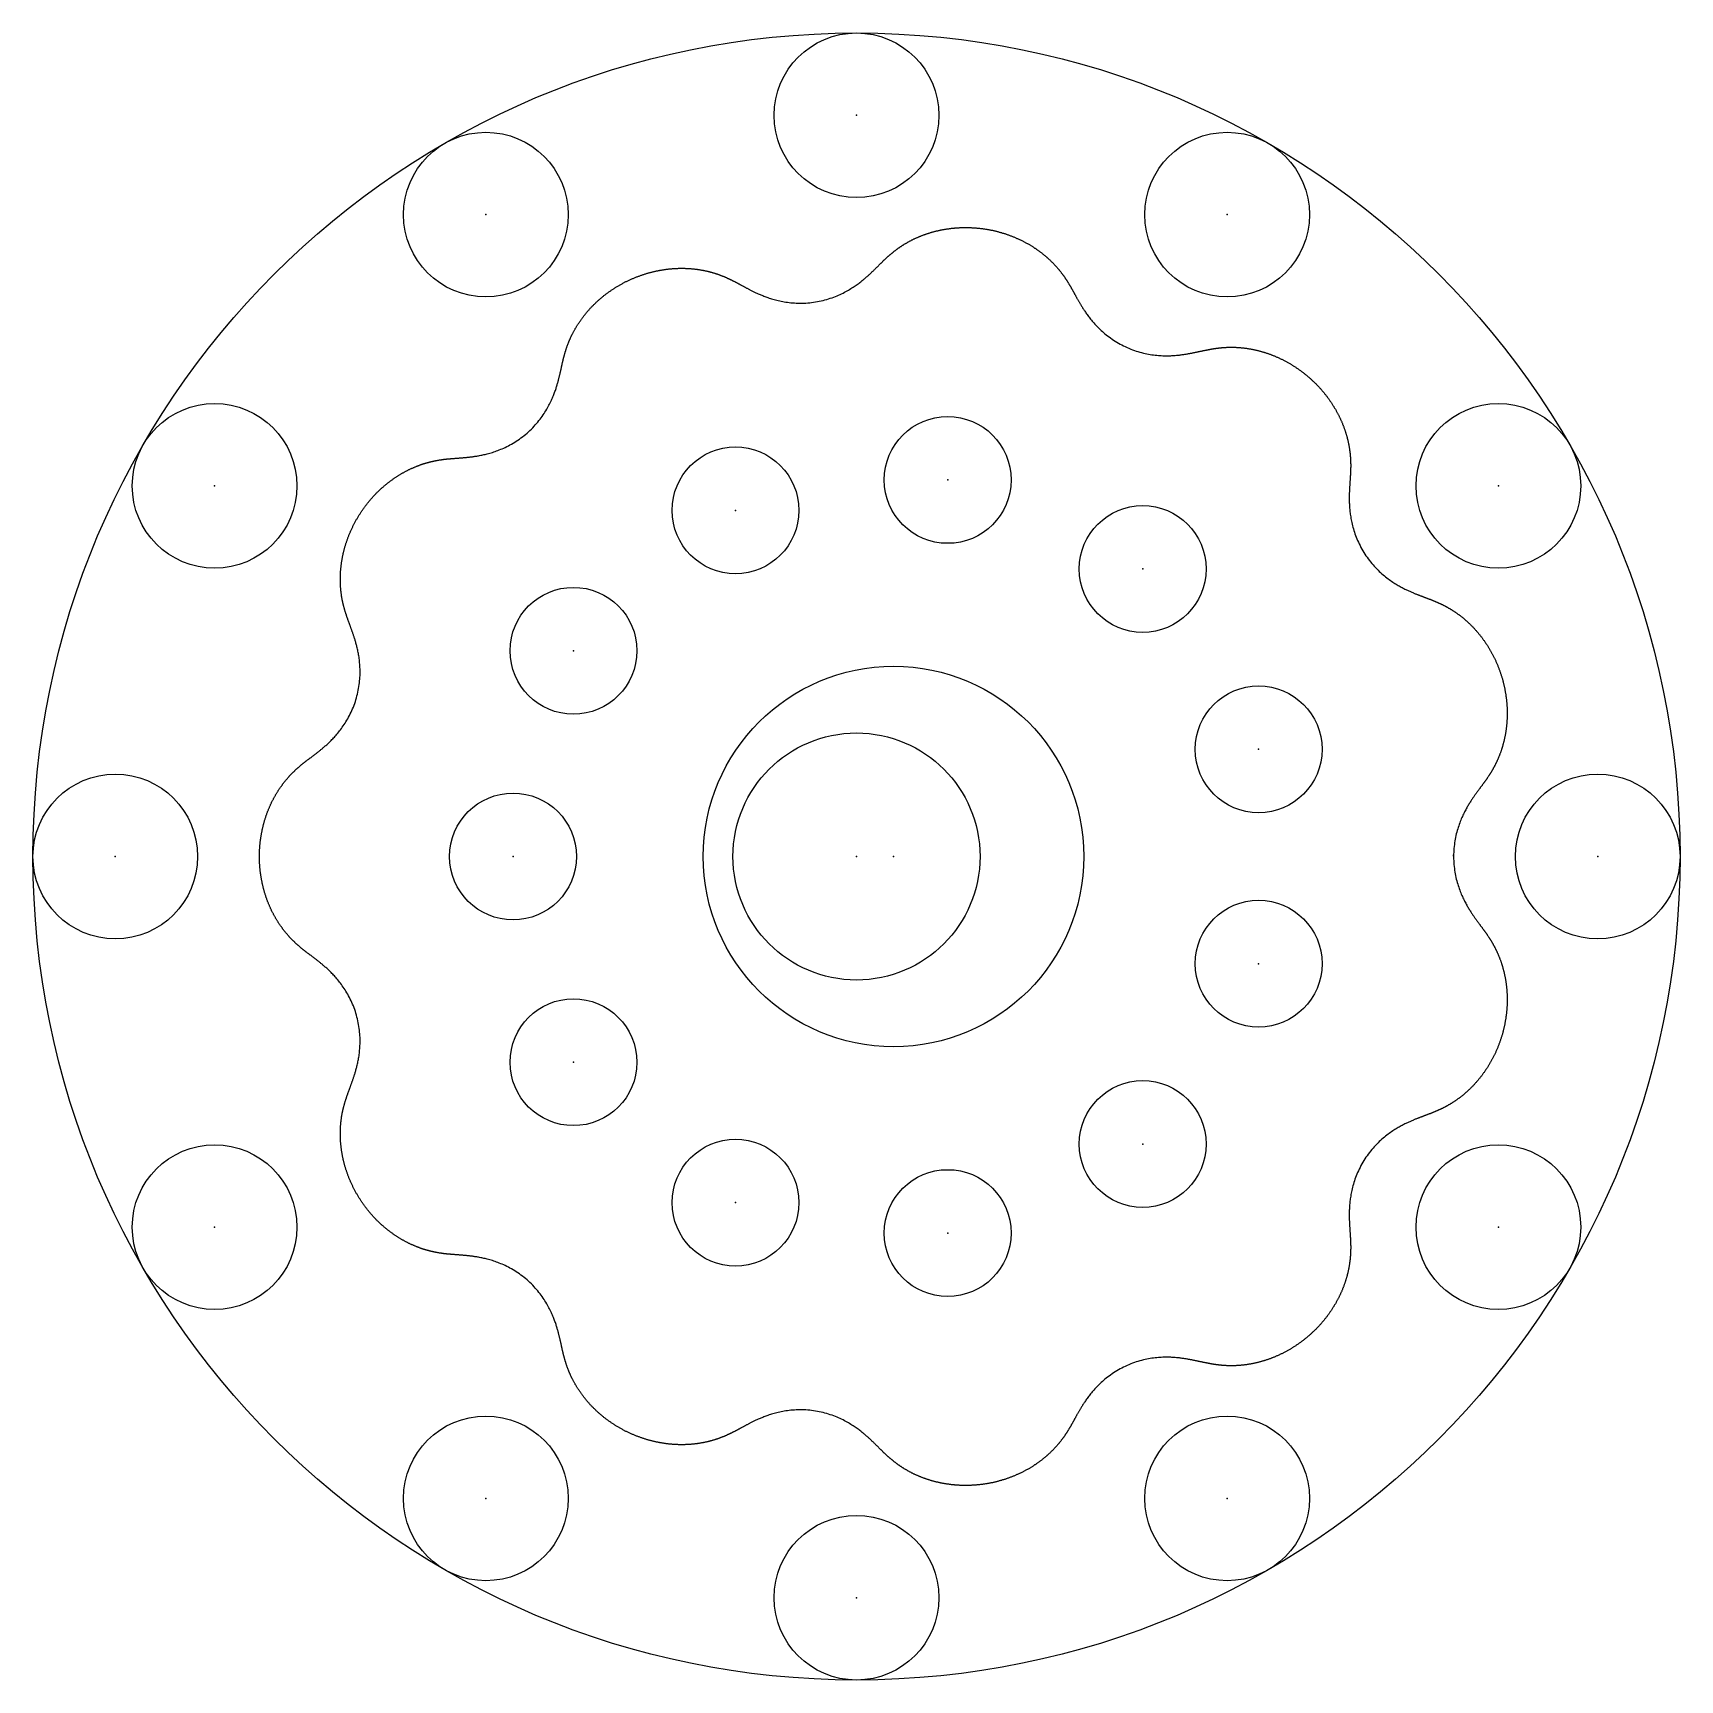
# Model space of a CAD drawing. Header units: metres. Extents: x -15 to 15, y -15 to 15.
import ezdxf

# ---------------------------------------------------------------- set-up
doc = ezdxf.new("R2010")
doc.units = ezdxf.units.M

msp = doc.modelspace()

# ---------------------------------------------------------------- linework, layer by layer
at = {"color": 1}
msp.add_lwpolyline([(10.875, 0.031), (10.875, -0.004), (10.875, -0.04), (10.877, -0.076), (10.879, -0.111), (10.881, -0.146), (10.885, -0.181), (10.889, -0.216), (10.893, -0.25), (10.899, -0.283), (10.904, -0.317), (10.911, -0.349), (10.918, -0.381), (10.925, -0.412), (10.933, -0.443), (10.941, -0.473), (10.95, -0.502), (10.959, -0.531), (10.968, -0.558), (10.977, -0.585), (10.987, -0.611), (10.996, -0.637), (11.006, -0.661), (11.016, -0.685), (11.026, -0.709), (11.036, -0.731), (11.046, -0.753), (11.056, -0.774), (11.066, -0.794), (11.076, -0.814), (11.086, -0.833), (11.096, -0.851), (11.105, -0.869), (11.115, -0.886), (11.124, -0.903), (11.134, -0.919), (11.143, -0.935), (11.152, -0.95), (11.161, -0.964), (11.17, -0.979), (11.178, -0.992), (11.187, -1.006), (11.195, -1.019), (11.203, -1.031), (11.212, -1.043), (11.219, -1.055), (11.227, -1.067), (11.235, -1.078), (11.242, -1.089), (11.25, -1.099), (11.257, -1.109), (11.264, -1.12), (11.271, -1.129), (11.278, -1.139), (11.285, -1.148), (11.291, -1.157), (11.298, -1.166), (11.304, -1.175), (11.31, -1.183), (11.316, -1.192), (11.322, -1.2), (11.328, -1.208), (11.334, -1.216), (11.34, -1.224), (11.346, -1.231), (11.351, -1.239), (11.357, -1.246), (11.362, -1.254), (11.368, -1.261), (11.373, -1.268), (11.378, -1.275), (11.383, -1.282), (11.388, -1.289), (11.393, -1.296), (11.398, -1.302), (11.403, -1.309), (11.408, -1.316), (11.413, -1.322), (11.418, -1.329), (11.423, -1.335), (11.427, -1.342), (11.432, -1.348), (11.436, -1.354), (11.441, -1.361), (11.446, -1.367), (11.45, -1.373), (11.455, -1.38), (11.459, -1.386), (11.463, -1.392), (11.468, -1.398), (11.472, -1.404), (11.477, -1.411), (11.481, -1.417), (11.485, -1.423), (11.489, -1.429), (11.494, -1.436), (11.498, -1.442), (11.502, -1.448), (11.506, -1.454), (11.51, -1.461), (11.515, -1.467), (11.519, -1.473), (11.523, -1.48), (11.527, -1.486), (11.531, -1.492), (11.535, -1.499), (11.539, -1.505), (11.543, -1.512), (11.547, -1.518), (11.551, -1.525), (11.555, -1.531), (11.56, -1.538), (11.564, -1.545), (11.568, -1.551), (11.572, -1.558), (11.576, -1.565), (11.579, -1.572), (11.583, -1.579), (11.587, -1.585), (11.591, -1.592), (11.595, -1.599), (11.599, -1.606), (11.603, -1.614), (11.607, -1.621), (11.611, -1.628), (11.615, -1.635), (11.619, -1.642), (11.622, -1.65), (11.626, -1.657), (11.63, -1.664), (11.634, -1.672), (11.638, -1.68), (11.641, -1.687), (11.645, -1.695), (11.649, -1.702), (11.653, -1.71), (11.656, -1.718), (11.66, -1.726), (11.664, -1.734), (11.668, -1.742), (11.671, -1.75), (11.675, -1.758), (11.678, -1.766), (11.682, -1.774), (11.686, -1.783), (11.689, -1.791), (11.693, -1.799), (11.696, -1.808), (11.7, -1.816), (11.703, -1.825), (11.707, -1.834), (11.71, -1.842), (11.714, -1.851), (11.717, -1.86), (11.72, -1.869), (11.724, -1.878), (11.727, -1.887), (11.73, -1.896), (11.733, -1.905), (11.737, -1.914), (11.74, -1.924), (11.743, -1.933), (11.746, -1.942), (11.749, -1.952), (11.752, -1.961), (11.755, -1.971), (11.758, -1.98), (11.761, -1.99), (11.764, -2), (11.767, -2.01), (11.77, -2.019), (11.773, -2.029), (11.775, -2.039), (11.778, -2.049), (11.781, -2.06), (11.783, -2.07), (11.786, -2.08), (11.789, -2.09), (11.791, -2.101), (11.794, -2.111), (11.796, -2.121), (11.799, -2.132), (11.801, -2.142), (11.803, -2.153), (11.805, -2.164), (11.808, -2.174), (11.81, -2.185), (11.812, -2.196), (11.814, -2.207), (11.816, -2.218), (11.818, -2.229), (11.82, -2.24), (11.822, -2.251), (11.824, -2.262), (11.825, -2.273), (11.827, -2.284), (11.829, -2.296), (11.83, -2.307), (11.832, -2.318), (11.833, -2.33), (11.835, -2.341), (11.836, -2.353), (11.837, -2.364), (11.839, -2.376), (11.84, -2.388), (11.841, -2.399), (11.842, -2.411), (11.843, -2.423), (11.844, -2.435), (11.845, -2.447), (11.846, -2.458), (11.847, -2.47), (11.847, -2.482), (11.848, -2.494), (11.848, -2.506), (11.849, -2.518), (11.849, -2.531), (11.85, -2.543), (11.85, -2.555), (11.85, -2.567), (11.851, -2.579), (11.851, -2.592), (11.851, -2.604), (11.851, -2.616), (11.851, -2.628), (11.851, -2.641), (11.85, -2.653), (11.85, -2.666), (11.85, -2.678), (11.849, -2.691), (11.849, -2.703), (11.848, -2.716), (11.848, -2.728), (11.847, -2.741), (11.846, -2.753), (11.845, -2.766), (11.844, -2.778), (11.843, -2.791), (11.842, -2.804), (11.841, -2.816), (11.84, -2.829), (11.839, -2.842), (11.837, -2.854), (11.836, -2.867), (11.834, -2.88), (11.833, -2.892), (11.831, -2.905), (11.829, -2.918), (11.828, -2.931), (11.826, -2.943), (11.824, -2.956), (11.822, -2.969), (11.82, -2.981), (11.817, -2.994), (11.815, -3.007), (11.813, -3.02), (11.811, -3.032), (11.808, -3.045), (11.806, -3.058), (11.803, -3.07), (11.8, -3.083), (11.798, -3.096), (11.795, -3.109), (11.792, -3.121), (11.789, -3.134), (11.786, -3.147), (11.783, -3.159), (11.78, -3.172), (11.776, -3.184), (11.773, -3.197), (11.77, -3.21), (11.766, -3.222), (11.763, -3.235), (11.759, -3.247), (11.755, -3.26), (11.752, -3.272), (11.748, -3.285), (11.744, -3.297), (11.74, -3.31), (11.736, -3.322), (11.732, -3.334), (11.728, -3.347), (11.724, -3.359), (11.719, -3.371), (11.715, -3.384), (11.71, -3.396), (11.706, -3.408), (11.701, -3.42), (11.697, -3.432), (11.692, -3.444), (11.687, -3.457), (11.683, -3.469), (11.678, -3.481), (11.673, -3.493), (11.668, -3.504), (11.663, -3.516), (11.658, -3.528), (11.652, -3.54), (11.647, -3.552), (11.642, -3.563), (11.636, -3.575), (11.631, -3.587), (11.626, -3.598), (11.62, -3.61), (11.614, -3.621), (11.609, -3.633), (11.603, -3.644), (11.597, -3.656), (11.591, -3.667), (11.586, -3.678), (11.58, -3.689), (11.574, -3.7), (11.568, -3.712), (11.562, -3.723), (11.555, -3.734), (11.549, -3.745), (11.543, -3.755), (11.537, -3.766), (11.53, -3.777), (11.524, -3.788), (11.518, -3.798), (11.511, -3.809), (11.505, -3.82), (11.498, -3.83), (11.491, -3.841), (11.485, -3.851), (11.478, -3.861), (11.471, -3.871), (11.465, -3.882), (11.458, -3.892), (11.451, -3.902), (11.444, -3.912), (11.437, -3.922), (11.43, -3.932), (11.423, -3.942), (11.416, -3.951), (11.409, -3.961), (11.402, -3.971), (11.395, -3.98), (11.388, -3.99), (11.381, -3.999), (11.373, -4.008), (11.366, -4.018), (11.359, -4.027), (11.352, -4.036), (11.344, -4.045), (11.337, -4.054), (11.33, -4.063), (11.322, -4.072), (11.315, -4.081), (11.307, -4.09), (11.3, -4.098), (11.292, -4.107), (11.285, -4.115), (11.277, -4.124), (11.27, -4.132), (11.262, -4.141), (11.255, -4.149), (11.247, -4.157), (11.239, -4.165), (11.232, -4.173), (11.224, -4.181), (11.216, -4.189), (11.209, -4.197), (11.201, -4.205), (11.193, -4.212), (11.186, -4.22), (11.178, -4.227), (11.17, -4.235), (11.163, -4.242), (11.155, -4.25), (11.147, -4.257), (11.14, -4.264), (11.132, -4.271), (11.124, -4.278), (11.116, -4.285), (11.109, -4.292), (11.101, -4.299), (11.093, -4.306), (11.085, -4.312), (11.078, -4.319), (11.07, -4.326), (11.062, -4.332), (11.055, -4.338), (11.047, -4.345), (11.039, -4.351), (11.031, -4.357), (11.024, -4.363), (11.016, -4.37), (11.008, -4.376), (11.001, -4.381), (10.993, -4.387), (10.985, -4.393), (10.978, -4.399), (10.97, -4.405), (10.963, -4.41), (10.955, -4.416), (10.947, -4.421), (10.94, -4.427), (10.932, -4.432), (10.925, -4.437), (10.917, -4.442), (10.91, -4.448), (10.902, -4.453), (10.895, -4.458), (10.887, -4.463), (10.88, -4.468), (10.872, -4.473), (10.865, -4.477), (10.857, -4.482), (10.85, -4.487), (10.843, -4.491), (10.835, -4.496), (10.828, -4.5), (10.82, -4.505), (10.813, -4.509), (10.806, -4.514), (10.799, -4.518), (10.791, -4.522), (10.784, -4.526), (10.777, -4.531), (10.77, -4.535), (10.763, -4.539), (10.755, -4.543), (10.748, -4.547), (10.741, -4.551), (10.734, -4.554), (10.727, -4.558), (10.72, -4.562), (10.713, -4.566), (10.706, -4.569), (10.699, -4.573), (10.692, -4.577), (10.685, -4.58), (10.678, -4.584), (10.671, -4.587), (10.664, -4.59), (10.657, -4.594), (10.65, -4.597), (10.643, -4.601), (10.636, -4.604), (10.629, -4.607), (10.622, -4.61), (10.615, -4.613), (10.608, -4.617), (10.601, -4.62), (10.594, -4.623), (10.587, -4.626), (10.581, -4.629), (10.574, -4.632), (10.567, -4.635), (10.56, -4.638), (10.553, -4.641), (10.546, -4.644), (10.539, -4.647), (10.532, -4.65), (10.525, -4.653), (10.518, -4.656), (10.511, -4.659), (10.504, -4.661), (10.497, -4.664), (10.49, -4.667), (10.483, -4.67), (10.475, -4.673), (10.468, -4.676), (10.461, -4.679), (10.454, -4.681), (10.446, -4.684), (10.439, -4.687), (10.431, -4.69), (10.424, -4.693), (10.416, -4.696), (10.408, -4.699), (10.401, -4.702), (10.393, -4.705), (10.385, -4.708), (10.377, -4.711), (10.369, -4.714), (10.361, -4.717), (10.352, -4.72), (10.344, -4.723), (10.336, -4.726), (10.327, -4.73), (10.318, -4.733), (10.309, -4.736), (10.3, -4.74), (10.291, -4.743), (10.282, -4.747), (10.272, -4.75), (10.262, -4.754), (10.253, -4.758), (10.242, -4.762), (10.232, -4.766), (10.222, -4.77), (10.211, -4.774), (10.2, -4.778), (10.189, -4.783), (10.178, -4.787), (10.166, -4.792), (10.154, -4.797), (10.142, -4.802), (10.13, -4.807), (10.117, -4.813), (10.104, -4.818), (10.09, -4.824), (10.077, -4.83), (10.063, -4.837), (10.049, -4.843), (10.034, -4.85), (10.019, -4.857), (10.003, -4.865), (9.988, -4.872), (9.971, -4.881), (9.955, -4.889), (9.938, -4.898), (9.921, -4.907), (9.903, -4.917), (9.885, -4.927), (9.866, -4.938), (9.847, -4.949), (9.828, -4.961), (9.808, -4.973), (9.788, -4.986), (9.767, -4.999), (9.746, -5.013), (9.725, -5.028), (9.704, -5.043), (9.682, -5.059), (9.659, -5.076), (9.637, -5.094), (9.614, -5.112), (9.592, -5.131), (9.569, -5.151), (9.546, -5.172), (9.522, -5.193), (9.499, -5.215), (9.476, -5.239), (9.453, -5.262), (9.43, -5.287), (9.408, -5.313), (9.385, -5.339), (9.363, -5.365), (9.342, -5.393), (9.32, -5.421), (9.299, -5.45), (9.279, -5.479), (9.26, -5.509), (9.24, -5.539), (9.222, -5.569), (9.204, -5.6), (9.187, -5.631), (9.171, -5.662), (9.155, -5.693), (9.141, -5.725), (9.127, -5.756), (9.113, -5.787), (9.101, -5.818), (9.089, -5.849), (9.078, -5.879), (9.068, -5.909), (9.059, -5.939), (9.05, -5.968), (9.042, -5.997), (9.034, -6.025), (9.027, -6.053), (9.021, -6.081), (9.015, -6.107), (9.01, -6.134), (9.005, -6.159), (9.001, -6.184), (8.997, -6.209), (8.994, -6.233), (8.991, -6.256), (8.988, -6.279), (8.985, -6.301), (8.983, -6.322), (8.982, -6.343), (8.98, -6.364), (8.979, -6.384), (8.978, -6.403), (8.977, -6.422), (8.976, -6.44), (8.975, -6.458), (8.975, -6.475), (8.975, -6.492), (8.974, -6.508), (8.974, -6.524), (8.974, -6.54), (8.975, -6.555), (8.975, -6.57), (8.975, -6.584), (8.975, -6.598), (8.976, -6.611), (8.976, -6.625), (8.977, -6.638), (8.977, -6.65), (8.978, -6.663), (8.978, -6.675), (8.979, -6.687), (8.979, -6.698), (8.98, -6.71), (8.981, -6.721), (8.981, -6.731), (8.982, -6.742), (8.983, -6.753), (8.983, -6.763), (8.984, -6.773), (8.985, -6.783), (8.985, -6.792), (8.986, -6.802), (8.986, -6.811), (8.987, -6.821), (8.988, -6.83), (8.988, -6.839), (8.989, -6.848), (8.99, -6.856), (8.99, -6.865), (8.991, -6.874), (8.991, -6.882), (8.992, -6.89), (8.992, -6.899), (8.993, -6.907), (8.993, -6.915), (8.994, -6.923), (8.994, -6.931), (8.995, -6.939), (8.995, -6.947), (8.996, -6.955), (8.996, -6.963), (8.997, -6.971), (8.997, -6.978), (8.997, -6.986), (8.998, -6.994), (8.998, -7.001), (8.998, -7.009), (8.999, -7.017), (8.999, -7.024), (8.999, -7.032), (9, -7.039), (9, -7.047), (9, -7.054), (9, -7.062), (9, -7.069), (9, -7.077), (9.001, -7.085), (9.001, -7.092), (9.001, -7.1), (9.001, -7.107), (9.001, -7.115), (9.001, -7.122), (9.001, -7.13), (9.001, -7.138), (9.001, -7.145), (9.001, -7.153), (9, -7.161), (9, -7.168), (9, -7.176), (9, -7.184), (9, -7.192), (8.999, -7.199), (8.999, -7.207), (8.999, -7.215), (8.998, -7.223), (8.998, -7.231), (8.998, -7.239), (8.997, -7.247), (8.997, -7.255), (8.996, -7.263), (8.996, -7.271), (8.995, -7.279), (8.994, -7.287), (8.994, -7.296), (8.993, -7.304), (8.992, -7.312), (8.991, -7.32), (8.991, -7.329), (8.99, -7.337), (8.989, -7.346), (8.988, -7.354), (8.987, -7.362), (8.986, -7.371), (8.985, -7.38), (8.984, -7.388), (8.982, -7.397), (8.981, -7.406), (8.98, -7.414), (8.979, -7.423), (8.977, -7.432), (8.976, -7.441), (8.974, -7.45), (8.973, -7.459), (8.971, -7.468), (8.97, -7.477), (8.968, -7.486), (8.966, -7.495), (8.965, -7.504), (8.963, -7.513), (8.961, -7.522), (8.959, -7.531), (8.957, -7.541), (8.955, -7.55), (8.953, -7.559), (8.951, -7.569), (8.949, -7.578), (8.946, -7.588), (8.944, -7.597), (8.942, -7.607), (8.939, -7.616), (8.937, -7.626), (8.934, -7.636), (8.932, -7.645), (8.929, -7.655), (8.926, -7.665), (8.923, -7.674), (8.921, -7.684), (8.918, -7.694), (8.915, -7.704), (8.912, -7.714), (8.909, -7.724), (8.905, -7.734), (8.902, -7.744), (8.899, -7.754), (8.895, -7.764), (8.892, -7.774), (8.889, -7.784), (8.885, -7.794), (8.881, -7.804), (8.878, -7.814), (8.874, -7.824), (8.87, -7.835), (8.866, -7.845), (8.862, -7.855), (8.858, -7.865), (8.854, -7.875), (8.85, -7.886), (8.845, -7.896), (8.841, -7.906), (8.837, -7.917), (8.832, -7.927), (8.828, -7.937), (8.823, -7.948), (8.818, -7.958), (8.814, -7.969), (8.809, -7.979), (8.804, -7.989), (8.799, -8), (8.794, -8.01), (8.789, -8.021), (8.784, -8.031), (8.778, -8.042), (8.773, -8.052), (8.768, -8.062), (8.762, -8.073), (8.756, -8.083), (8.751, -8.094), (8.745, -8.104), (8.739, -8.115), (8.734, -8.125), (8.728, -8.136), (8.722, -8.146), (8.716, -8.156), (8.709, -8.167), (8.703, -8.177), (8.697, -8.188), (8.691, -8.198), (8.684, -8.208), (8.678, -8.219), (8.671, -8.229), (8.664, -8.24), (8.658, -8.25), (8.651, -8.26), (8.644, -8.271), (8.637, -8.281), (8.63, -8.291), (8.623, -8.301), (8.616, -8.312), (8.609, -8.322), (8.601, -8.332), (8.594, -8.342), (8.587, -8.352), (8.579, -8.363), (8.571, -8.373), (8.564, -8.383), (8.556, -8.393), (8.548, -8.403), (8.541, -8.413), (8.533, -8.423), (8.525, -8.433), (8.517, -8.443), (8.509, -8.453), (8.5, -8.462), (8.492, -8.472), (8.484, -8.482), (8.475, -8.492), (8.467, -8.501), (8.459, -8.511), (8.45, -8.521), (8.441, -8.53), (8.433, -8.54), (8.424, -8.549), (8.415, -8.559), (8.406, -8.568), (8.397, -8.578), (8.388, -8.587), (8.379, -8.596), (8.37, -8.606), (8.361, -8.615), (8.352, -8.624), (8.343, -8.633), (8.333, -8.642), (8.324, -8.651), (8.314, -8.66), (8.305, -8.669), (8.295, -8.678), (8.286, -8.687), (8.276, -8.696), (8.267, -8.704), (8.257, -8.713), (8.247, -8.722), (8.237, -8.73), (8.227, -8.739), (8.217, -8.747), (8.207, -8.756), (8.197, -8.764), (8.187, -8.772), (8.177, -8.78), (8.167, -8.788), (8.157, -8.797), (8.147, -8.805), (8.136, -8.813), (8.126, -8.821), (8.116, -8.828), (8.105, -8.836), (8.095, -8.844), (8.084, -8.852), (8.074, -8.859), (8.063, -8.867), (8.053, -8.874), (8.042, -8.882), (8.031, -8.889), (8.021, -8.896), (8.01, -8.903), (7.999, -8.911), (7.989, -8.918), (7.978, -8.925), (7.967, -8.932), (7.956, -8.938), (7.945, -8.945), (7.934, -8.952), (7.923, -8.959), (7.913, -8.965), (7.902, -8.972), (7.891, -8.978), (7.88, -8.985), (7.869, -8.991), (7.858, -8.997), (7.846, -9.003), (7.835, -9.009), (7.824, -9.015), (7.813, -9.021), (7.802, -9.027), (7.791, -9.033), (7.78, -9.039), (7.769, -9.045), (7.758, -9.05), (7.746, -9.056), (7.735, -9.061), (7.724, -9.066), (7.713, -9.072), (7.702, -9.077), (7.69, -9.082), (7.679, -9.087), (7.668, -9.092), (7.657, -9.097), (7.646, -9.102), (7.634, -9.107), (7.623, -9.112), (7.612, -9.116), (7.601, -9.121), (7.59, -9.125), (7.578, -9.13), (7.567, -9.134), (7.556, -9.138), (7.545, -9.143), (7.534, -9.147), (7.523, -9.151), (7.511, -9.155), (7.5, -9.159), (7.489, -9.163), (7.478, -9.166), (7.467, -9.17), (7.456, -9.174), (7.445, -9.177), (7.434, -9.181), (7.423, -9.184), (7.412, -9.188), (7.401, -9.191), (7.39, -9.194), (7.379, -9.197), (7.368, -9.2), (7.357, -9.203), (7.346, -9.206), (7.336, -9.209), (7.325, -9.212), (7.314, -9.215), (7.303, -9.217), (7.292, -9.22), (7.282, -9.222), (7.271, -9.225), (7.26, -9.227), (7.25, -9.23), (7.239, -9.232), (7.229, -9.234), (7.218, -9.236), (7.208, -9.238), (7.197, -9.24), (7.187, -9.242), (7.176, -9.244), (7.166, -9.246), (7.156, -9.248), (7.145, -9.249), (7.135, -9.251), (7.125, -9.253), (7.115, -9.254), (7.105, -9.256), (7.094, -9.257), (7.084, -9.258), (7.074, -9.26), (7.064, -9.261), (7.054, -9.262), (7.045, -9.263), (7.035, -9.264), (7.025, -9.265), (7.015, -9.266), (7.005, -9.267), (6.996, -9.268), (6.986, -9.269), (6.977, -9.27), (6.967, -9.27), (6.958, -9.271), (6.948, -9.272), (6.939, -9.272), (6.929, -9.273), (6.92, -9.273), (6.911, -9.274), (6.901, -9.274), (6.892, -9.274), (6.883, -9.275), (6.874, -9.275), (6.865, -9.275), (6.856, -9.275), (6.847, -9.275), (6.838, -9.276), (6.829, -9.276), (6.82, -9.276), (6.812, -9.276), (6.803, -9.275), (6.794, -9.275), (6.786, -9.275), (6.777, -9.275), (6.769, -9.275), (6.76, -9.274), (6.752, -9.274), (6.743, -9.274), (6.735, -9.273), (6.727, -9.273), (6.718, -9.273), (6.71, -9.272), (6.702, -9.272), (6.694, -9.271), (6.686, -9.27), (6.677, -9.27), (6.669, -9.269), (6.661, -9.269), (6.653, -9.268), (6.646, -9.267), (6.638, -9.266), (6.63, -9.266), (6.622, -9.265), (6.614, -9.264), (6.606, -9.263), (6.599, -9.262), (6.591, -9.261), (6.583, -9.26), (6.576, -9.26), (6.568, -9.259), (6.56, -9.258), (6.553, -9.257), (6.545, -9.255), (6.538, -9.254), (6.53, -9.253), (6.523, -9.252), (6.515, -9.251), (6.508, -9.25), (6.5, -9.249), (6.493, -9.248), (6.485, -9.246), (6.478, -9.245), (6.471, -9.244), (6.463, -9.243), (6.456, -9.241), (6.448, -9.24), (6.441, -9.239), (6.433, -9.237), (6.426, -9.236), (6.418, -9.234), (6.411, -9.233), (6.403, -9.231), (6.396, -9.23), (6.388, -9.229), (6.38, -9.227), (6.373, -9.225), (6.365, -9.224), (6.357, -9.222), (6.349, -9.221), (6.341, -9.219), (6.334, -9.217), (6.326, -9.216), (6.317, -9.214), (6.309, -9.212), (6.301, -9.211), (6.293, -9.209), (6.284, -9.207), (6.276, -9.205), (6.267, -9.203), (6.258, -9.201), (6.25, -9.2), (6.241, -9.198), (6.231, -9.196), (6.222, -9.194), (6.213, -9.192), (6.203, -9.19), (6.193, -9.188), (6.184, -9.185), (6.173, -9.183), (6.163, -9.181), (6.153, -9.179), (6.142, -9.177), (6.131, -9.175), (6.12, -9.172), (6.108, -9.17), (6.097, -9.168), (6.085, -9.166), (6.073, -9.163), (6.06, -9.161), (6.047, -9.159), (6.034, -9.156), (6.02, -9.154), (6.007, -9.152), (5.992, -9.15), (5.978, -9.147), (5.963, -9.145), (5.947, -9.143), (5.931, -9.141), (5.915, -9.138), (5.898, -9.136), (5.881, -9.134), (5.863, -9.132), (5.844, -9.131), (5.826, -9.129), (5.806, -9.127), (5.786, -9.126), (5.765, -9.124), (5.744, -9.123), (5.723, -9.122), (5.7, -9.122), (5.677, -9.121), (5.653, -9.121), (5.629, -9.121), (5.604, -9.121), (5.578, -9.122), (5.552, -9.123), (5.525, -9.125), (5.498, -9.127), (5.47, -9.129), (5.441, -9.132), (5.411, -9.136), (5.382, -9.14), (5.351, -9.145), (5.32, -9.15), (5.289, -9.156), (5.257, -9.163), (5.225, -9.17), (5.192, -9.179), (5.16, -9.187), (5.127, -9.197), (5.094, -9.207), (5.061, -9.219), (5.028, -9.231), (4.994, -9.243), (4.962, -9.257), (4.929, -9.271), (4.896, -9.286), (4.864, -9.301), (4.833, -9.317), (4.801, -9.334), (4.771, -9.351), (4.741, -9.369), (4.711, -9.387), (4.682, -9.405), (4.654, -9.424), (4.627, -9.444), (4.6, -9.463), (4.574, -9.483), (4.549, -9.502), (4.525, -9.522), (4.501, -9.542), (4.478, -9.562), (4.456, -9.582), (4.435, -9.602), (4.415, -9.621), (4.395, -9.641), (4.377, -9.66), (4.358, -9.679), (4.341, -9.698), (4.324, -9.717), (4.308, -9.735), (4.293, -9.753), (4.278, -9.771), (4.264, -9.788), (4.251, -9.805), (4.238, -9.822), (4.225, -9.838), (4.213, -9.855), (4.201, -9.87), (4.19, -9.886), (4.18, -9.901), (4.17, -9.916), (4.16, -9.93), (4.15, -9.944), (4.141, -9.958), (4.132, -9.971), (4.124, -9.984), (4.116, -9.997), (4.108, -10.01), (4.1, -10.022), (4.093, -10.034), (4.086, -10.046), (4.079, -10.057), (4.072, -10.069), (4.066, -10.08), (4.059, -10.09), (4.053, -10.101), (4.047, -10.111), (4.042, -10.121), (4.036, -10.131), (4.03, -10.141), (4.025, -10.151), (4.02, -10.16), (4.015, -10.169), (4.01, -10.178), (4.005, -10.187), (4, -10.196), (3.995, -10.204), (3.991, -10.213), (3.986, -10.221), (3.981, -10.229), (3.977, -10.237), (3.973, -10.245), (3.968, -10.253), (3.964, -10.261), (3.96, -10.268), (3.956, -10.276), (3.952, -10.283), (3.948, -10.291), (3.944, -10.298), (3.94, -10.305), (3.936, -10.312), (3.932, -10.319), (3.928, -10.326), (3.924, -10.333), (3.92, -10.34), (3.916, -10.347), (3.912, -10.354), (3.908, -10.361), (3.904, -10.368), (3.901, -10.374), (3.897, -10.381), (3.893, -10.388), (3.889, -10.394), (3.885, -10.401), (3.881, -10.407), (3.877, -10.414), (3.874, -10.42), (3.87, -10.427), (3.866, -10.433), (3.862, -10.44), (3.858, -10.446), (3.854, -10.453), (3.85, -10.459), (3.846, -10.465), (3.842, -10.472), (3.838, -10.478), (3.834, -10.485), (3.83, -10.491), (3.826, -10.497), (3.822, -10.504), (3.817, -10.51), (3.813, -10.517), (3.809, -10.523), (3.805, -10.529), (3.8, -10.536), (3.796, -10.542), (3.792, -10.549), (3.787, -10.555), (3.783, -10.561), (3.778, -10.568), (3.774, -10.574), (3.769, -10.581), (3.764, -10.587), (3.76, -10.594), (3.755, -10.6), (3.75, -10.607), (3.745, -10.613), (3.74, -10.62), (3.735, -10.626), (3.73, -10.633), (3.725, -10.639), (3.72, -10.646), (3.715, -10.652), (3.71, -10.659), (3.705, -10.666), (3.699, -10.672), (3.694, -10.679), (3.689, -10.685), (3.683, -10.692), (3.678, -10.699), (3.672, -10.705), (3.666, -10.712), (3.661, -10.718), (3.655, -10.725), (3.649, -10.732), (3.643, -10.739), (3.637, -10.745), (3.631, -10.752), (3.625, -10.759), (3.619, -10.765), (3.613, -10.772), (3.607, -10.779), (3.6, -10.785), (3.594, -10.792), (3.587, -10.799), (3.581, -10.806), (3.574, -10.812), (3.568, -10.819), (3.561, -10.826), (3.554, -10.833), (3.547, -10.839), (3.54, -10.846), (3.533, -10.853), (3.526, -10.86), (3.519, -10.866), (3.512, -10.873), (3.505, -10.88), (3.497, -10.887), (3.49, -10.893), (3.483, -10.9), (3.475, -10.907), (3.467, -10.913), (3.46, -10.92), (3.452, -10.927), (3.444, -10.934), (3.436, -10.94), (3.428, -10.947), (3.42, -10.954), (3.412, -10.96), (3.404, -10.967), (3.396, -10.973), (3.387, -10.98), (3.379, -10.987), (3.371, -10.993), (3.362, -11), (3.354, -11.006), (3.345, -11.013), (3.336, -11.019), (3.327, -11.026), (3.319, -11.032), (3.31, -11.039), (3.301, -11.045), (3.292, -11.051), (3.282, -11.058), (3.273, -11.064), (3.264, -11.071), (3.255, -11.077), (3.245, -11.083), (3.236, -11.089), (3.226, -11.096), (3.217, -11.102), (3.207, -11.108), (3.197, -11.114), (3.187, -11.12), (3.178, -11.126), (3.168, -11.132), (3.158, -11.138), (3.148, -11.144), (3.137, -11.15), (3.127, -11.156), (3.117, -11.162), (3.107, -11.167), (3.096, -11.173), (3.086, -11.179), (3.075, -11.185), (3.065, -11.19), (3.054, -11.196), (3.044, -11.201), (3.033, -11.207), (3.022, -11.212), (3.011, -11.218), (3, -11.223), (2.989, -11.229), (2.978, -11.234), (2.967, -11.239), (2.956, -11.244), (2.945, -11.249), (2.934, -11.254), (2.922, -11.259), (2.911, -11.264), (2.9, -11.269), (2.888, -11.274), (2.877, -11.279), (2.865, -11.284), (2.854, -11.289), (2.842, -11.293), (2.83, -11.298), (2.819, -11.302), (2.807, -11.307), (2.795, -11.311), (2.783, -11.316), (2.771, -11.32), (2.759, -11.324), (2.747, -11.328), (2.735, -11.333), (2.723, -11.337), (2.711, -11.341), (2.699, -11.345), (2.687, -11.348), (2.675, -11.352), (2.662, -11.356), (2.65, -11.36), (2.638, -11.363), (2.625, -11.367), (2.613, -11.37), (2.601, -11.374), (2.588, -11.377), (2.576, -11.381), (2.563, -11.384), (2.551, -11.387), (2.538, -11.39), (2.525, -11.393), (2.513, -11.396), (2.5, -11.399), (2.487, -11.402), (2.475, -11.405), (2.462, -11.407), (2.449, -11.41), (2.437, -11.412), (2.424, -11.415), (2.411, -11.417), (2.398, -11.42), (2.385, -11.422), (2.372, -11.424), (2.36, -11.426), (2.347, -11.428), (2.334, -11.43), (2.321, -11.432), (2.308, -11.434), (2.295, -11.436), (2.282, -11.437), (2.269, -11.439), (2.256, -11.441), (2.243, -11.442), (2.23, -11.443), (2.217, -11.445), (2.204, -11.446), (2.192, -11.447), (2.179, -11.448), (2.166, -11.449), (2.153, -11.45), (2.14, -11.451), (2.127, -11.452), (2.114, -11.453), (2.101, -11.453), (2.088, -11.454), (2.075, -11.454), (2.062, -11.455), (2.049, -11.455), (2.036, -11.456), (2.023, -11.456), (2.01, -11.456), (1.998, -11.456), (1.985, -11.456), (1.972, -11.456), (1.959, -11.456), (1.946, -11.456), (1.933, -11.455), (1.921, -11.455), (1.908, -11.455), (1.895, -11.454), (1.882, -11.454), (1.87, -11.453), (1.857, -11.452), (1.844, -11.452), (1.832, -11.451), (1.819, -11.45), (1.807, -11.449), (1.794, -11.448), (1.782, -11.447), (1.769, -11.446), (1.757, -11.444), (1.744, -11.443), (1.732, -11.442), (1.72, -11.44), (1.707, -11.439), (1.695, -11.437), (1.683, -11.435), (1.67, -11.434), (1.658, -11.432), (1.646, -11.43), (1.634, -11.428), (1.622, -11.426), (1.61, -11.424), (1.598, -11.422), (1.586, -11.42), (1.574, -11.418), (1.562, -11.416), (1.55, -11.413), (1.539, -11.411), (1.527, -11.409), (1.515, -11.406), (1.504, -11.404), (1.492, -11.401), (1.48, -11.398), (1.469, -11.396), (1.457, -11.393), (1.446, -11.39), (1.435, -11.387), (1.423, -11.384), (1.412, -11.381), (1.401, -11.378), (1.39, -11.375), (1.379, -11.372), (1.368, -11.369), (1.357, -11.366), (1.346, -11.363), (1.335, -11.359), (1.324, -11.356), (1.314, -11.353), (1.303, -11.349), (1.292, -11.346), (1.282, -11.342), (1.271, -11.339), (1.261, -11.335), (1.25, -11.331), (1.24, -11.328), (1.23, -11.324), (1.219, -11.32), (1.209, -11.316), (1.199, -11.313), (1.189, -11.309), (1.179, -11.305), (1.169, -11.301), (1.159, -11.297), (1.15, -11.293), (1.14, -11.289), (1.13, -11.285), (1.121, -11.281), (1.111, -11.276), (1.102, -11.272), (1.092, -11.268), (1.083, -11.264), (1.074, -11.26), (1.064, -11.255), (1.055, -11.251), (1.046, -11.247), (1.037, -11.242), (1.028, -11.238), (1.019, -11.233), (1.01, -11.229), (1.002, -11.225), (0.993, -11.22), (0.984, -11.216), (0.976, -11.211), (0.967, -11.207), (0.959, -11.202), (0.95, -11.197), (0.942, -11.193), (0.934, -11.188), (0.926, -11.184), (0.918, -11.179), (0.91, -11.174), (0.902, -11.17), (0.894, -11.165), (0.886, -11.16), (0.878, -11.156), (0.87, -11.151), (0.863, -11.146), (0.855, -11.141), (0.847, -11.137), (0.84, -11.132), (0.833, -11.127), (0.825, -11.122), (0.818, -11.118), (0.811, -11.113), (0.803, -11.108), (0.796, -11.103), (0.789, -11.098), (0.782, -11.094), (0.775, -11.089), (0.768, -11.084), (0.761, -11.079), (0.755, -11.074), (0.748, -11.069), (0.741, -11.064), (0.735, -11.06), (0.728, -11.055), (0.721, -11.05), (0.715, -11.045), (0.709, -11.04), (0.702, -11.035), (0.696, -11.03), (0.689, -11.026), (0.683, -11.021), (0.677, -11.016), (0.671, -11.011), (0.665, -11.006), (0.659, -11.001), (0.653, -10.996), (0.647, -10.991), (0.641, -10.986), (0.635, -10.981), (0.629, -10.976), (0.623, -10.971), (0.617, -10.966), (0.611, -10.962), (0.606, -10.957), (0.6, -10.952), (0.594, -10.947), (0.588, -10.942), (0.583, -10.937), (0.577, -10.932), (0.572, -10.927), (0.566, -10.921), (0.56, -10.916), (0.555, -10.911), (0.549, -10.906), (0.544, -10.901), (0.538, -10.896), (0.532, -10.891), (0.527, -10.886), (0.521, -10.88), (0.516, -10.875), (0.51, -10.87), (0.505, -10.865), (0.499, -10.859), (0.494, -10.854), (0.488, -10.849), (0.482, -10.843), (0.477, -10.838), (0.471, -10.832), (0.465, -10.827), (0.46, -10.821), (0.454, -10.815), (0.448, -10.809), (0.442, -10.804), (0.436, -10.798), (0.43, -10.792), (0.424, -10.786), (0.418, -10.78), (0.412, -10.774), (0.406, -10.768), (0.399, -10.761), (0.393, -10.755), (0.387, -10.749), (0.38, -10.742), (0.373, -10.735), (0.367, -10.729), (0.36, -10.722), (0.353, -10.715), (0.345, -10.708), (0.338, -10.701), (0.331, -10.693), (0.323, -10.686), (0.315, -10.678), (0.307, -10.67), (0.299, -10.663), (0.291, -10.655), (0.282, -10.646), (0.274, -10.638), (0.265, -10.63), (0.255, -10.621), (0.246, -10.612), (0.236, -10.603), (0.226, -10.594), (0.216, -10.584), (0.205, -10.575), (0.194, -10.565), (0.183, -10.555), (0.171, -10.545), (0.159, -10.535), (0.146, -10.524), (0.134, -10.513), (0.12, -10.502), (0.106, -10.491), (0.092, -10.48), (0.077, -10.468), (0.062, -10.456), (0.046, -10.444), (0.03, -10.432), (0.013, -10.42), (-0.005, -10.407), (-0.023, -10.394), (-0.042, -10.382), (-0.062, -10.369), (-0.082, -10.356), (-0.103, -10.343), (-0.125, -10.329), (-0.147, -10.316), (-0.17, -10.303), (-0.194, -10.29), (-0.219, -10.277), (-0.245, -10.263), (-0.271, -10.251), (-0.298, -10.238), (-0.326, -10.225), (-0.355, -10.213), (-0.384, -10.201), (-0.414, -10.189), (-0.445, -10.178), (-0.477, -10.167), (-0.509, -10.157), (-0.542, -10.147), (-0.575, -10.138), (-0.609, -10.129), (-0.643, -10.121), (-0.677, -10.113), (-0.712, -10.107), (-0.747, -10.101), (-0.783, -10.095), (-0.818, -10.091), (-0.853, -10.087), (-0.889, -10.084), (-0.924, -10.081), (-0.959, -10.08), (-0.994, -10.079), (-1.028, -10.079), (-1.062, -10.079), (-1.096, -10.08), (-1.129, -10.082), (-1.161, -10.084), (-1.193, -10.087), (-1.225, -10.091), (-1.256, -10.094), (-1.286, -10.099), (-1.315, -10.104), (-1.344, -10.109), (-1.372, -10.114), (-1.399, -10.12), (-1.425, -10.126), (-1.451, -10.132), (-1.476, -10.138), (-1.501, -10.145), (-1.524, -10.152), (-1.547, -10.159), (-1.569, -10.166), (-1.591, -10.172), (-1.612, -10.18), (-1.632, -10.187), (-1.651, -10.194), (-1.67, -10.201), (-1.689, -10.208), (-1.707, -10.215), (-1.724, -10.222), (-1.741, -10.229), (-1.757, -10.235), (-1.773, -10.242), (-1.788, -10.249), (-1.803, -10.256), (-1.817, -10.262), (-1.831, -10.268), (-1.845, -10.275), (-1.858, -10.281), (-1.871, -10.287), (-1.883, -10.293), (-1.895, -10.299), (-1.907, -10.305), (-1.918, -10.311), (-1.93, -10.317), (-1.941, -10.322), (-1.951, -10.328), (-1.962, -10.333), (-1.972, -10.338), (-1.982, -10.344), (-1.992, -10.349), (-2.001, -10.354), (-2.01, -10.359), (-2.02, -10.364), (-2.029, -10.369), (-2.037, -10.373), (-2.046, -10.378), (-2.054, -10.383), (-2.063, -10.387), (-2.071, -10.392), (-2.079, -10.396), (-2.087, -10.4), (-2.095, -10.405), (-2.103, -10.409), (-2.111, -10.413), (-2.118, -10.417), (-2.126, -10.421), (-2.133, -10.425), (-2.14, -10.429), (-2.148, -10.433), (-2.155, -10.437), (-2.162, -10.441), (-2.169, -10.445), (-2.176, -10.448), (-2.183, -10.452), (-2.19, -10.456), (-2.197, -10.459), (-2.204, -10.463), (-2.211, -10.467), (-2.218, -10.47), (-2.225, -10.474), (-2.232, -10.477), (-2.239, -10.481), (-2.245, -10.484), (-2.252, -10.488), (-2.259, -10.491), (-2.266, -10.494), (-2.272, -10.498), (-2.279, -10.501), (-2.286, -10.504), (-2.293, -10.508), (-2.3, -10.511), (-2.306, -10.514), (-2.313, -10.517), (-2.32, -10.521), (-2.327, -10.524), (-2.334, -10.527), (-2.341, -10.53), (-2.348, -10.533), (-2.355, -10.536), (-2.362, -10.54), (-2.369, -10.543), (-2.376, -10.546), (-2.383, -10.549), (-2.39, -10.552), (-2.397, -10.555), (-2.404, -10.558), (-2.411, -10.561), (-2.418, -10.564), (-2.426, -10.567), (-2.433, -10.57), (-2.44, -10.573), (-2.448, -10.576), (-2.455, -10.579), (-2.463, -10.582), (-2.47, -10.584), (-2.478, -10.587), (-2.485, -10.59), (-2.493, -10.593), (-2.501, -10.596), (-2.508, -10.599), (-2.516, -10.601), (-2.524, -10.604), (-2.532, -10.607), (-2.54, -10.61), (-2.548, -10.612), (-2.556, -10.615), (-2.564, -10.618), (-2.572, -10.62), (-2.58, -10.623), (-2.589, -10.625), (-2.597, -10.628), (-2.605, -10.63), (-2.614, -10.633), (-2.622, -10.635), (-2.631, -10.638), (-2.64, -10.64), (-2.648, -10.643), (-2.657, -10.645), (-2.666, -10.647), (-2.675, -10.65), (-2.683, -10.652), (-2.692, -10.654), (-2.701, -10.656), (-2.71, -10.659), (-2.72, -10.661), (-2.729, -10.663), (-2.738, -10.665), (-2.747, -10.667), (-2.757, -10.669), (-2.766, -10.671), (-2.775, -10.673), (-2.785, -10.675), (-2.794, -10.677), (-2.804, -10.678), (-2.814, -10.68), (-2.823, -10.682), (-2.833, -10.684), (-2.843, -10.685), (-2.853, -10.687), (-2.863, -10.689), (-2.873, -10.69), (-2.883, -10.692), (-2.893, -10.693), (-2.903, -10.695), (-2.914, -10.696), (-2.924, -10.697), (-2.934, -10.699), (-2.945, -10.7), (-2.955, -10.701), (-2.965, -10.702), (-2.976, -10.703), (-2.987, -10.704), (-2.997, -10.705), (-3.008, -10.706), (-3.019, -10.707), (-3.029, -10.708), (-3.04, -10.709), (-3.051, -10.709), (-3.062, -10.71), (-3.073, -10.711), (-3.084, -10.711), (-3.095, -10.712), (-3.106, -10.712), (-3.117, -10.712), (-3.129, -10.713), (-3.14, -10.713), (-3.151, -10.713), (-3.162, -10.713), (-3.174, -10.713), (-3.185, -10.713), (-3.197, -10.713), (-3.208, -10.713), (-3.22, -10.713), (-3.231, -10.713), (-3.243, -10.713), (-3.254, -10.712), (-3.266, -10.712), (-3.278, -10.711), (-3.29, -10.711), (-3.301, -10.71), (-3.313, -10.71), (-3.325, -10.709), (-3.337, -10.708), (-3.349, -10.707), (-3.361, -10.706), (-3.373, -10.705), (-3.385, -10.704), (-3.397, -10.703), (-3.409, -10.702), (-3.421, -10.701), (-3.433, -10.699), (-3.445, -10.698), (-3.457, -10.696), (-3.469, -10.695), (-3.481, -10.693), (-3.493, -10.691), (-3.506, -10.69), (-3.518, -10.688), (-3.53, -10.686), (-3.542, -10.684), (-3.554, -10.682), (-3.567, -10.68), (-3.579, -10.677), (-3.591, -10.675), (-3.604, -10.673), (-3.616, -10.67), (-3.628, -10.668), (-3.641, -10.665), (-3.653, -10.663), (-3.665, -10.66), (-3.678, -10.657), (-3.69, -10.654), (-3.702, -10.651), (-3.715, -10.648), (-3.727, -10.645), (-3.739, -10.642), (-3.752, -10.639), (-3.764, -10.636), (-3.776, -10.632), (-3.789, -10.629), (-3.801, -10.625), (-3.813, -10.622), (-3.826, -10.618), (-3.838, -10.614), (-3.85, -10.611), (-3.863, -10.607), (-3.875, -10.603), (-3.887, -10.599), (-3.9, -10.595), (-3.912, -10.59), (-3.924, -10.586), (-3.936, -10.582), (-3.948, -10.578), (-3.961, -10.573), (-3.973, -10.569), (-3.985, -10.564), (-3.997, -10.559), (-4.009, -10.555), (-4.021, -10.55), (-4.033, -10.545), (-4.045, -10.54), (-4.058, -10.535), (-4.07, -10.53), (-4.081, -10.525), (-4.093, -10.52), (-4.105, -10.514), (-4.117, -10.509), (-4.129, -10.503), (-4.141, -10.498), (-4.153, -10.492), (-4.164, -10.487), (-4.176, -10.481), (-4.188, -10.475), (-4.2, -10.47), (-4.211, -10.464), (-4.223, -10.458), (-4.234, -10.452), (-4.246, -10.446), (-4.257, -10.44), (-4.269, -10.433), (-4.28, -10.427), (-4.292, -10.421), (-4.303, -10.415), (-4.314, -10.408), (-4.325, -10.402), (-4.336, -10.395), (-4.348, -10.388), (-4.359, -10.382), (-4.37, -10.375), (-4.381, -10.368), (-4.392, -10.362), (-4.403, -10.355), (-4.413, -10.348), (-4.424, -10.341), (-4.435, -10.334), (-4.446, -10.327), (-4.456, -10.32), (-4.467, -10.312), (-4.477, -10.305), (-4.488, -10.298), (-4.498, -10.291), (-4.509, -10.283), (-4.519, -10.276), (-4.529, -10.268), (-4.539, -10.261), (-4.549, -10.253), (-4.559, -10.246), (-4.57, -10.238), (-4.579, -10.23), (-4.589, -10.223), (-4.599, -10.215), (-4.609, -10.207), (-4.619, -10.199), (-4.628, -10.191), (-4.638, -10.183), (-4.647, -10.175), (-4.657, -10.167), (-4.666, -10.159), (-4.676, -10.151), (-4.685, -10.143), (-4.694, -10.135), (-4.703, -10.127), (-4.712, -10.119), (-4.721, -10.111), (-4.73, -10.102), (-4.739, -10.094), (-4.748, -10.086), (-4.756, -10.078), (-4.765, -10.069), (-4.774, -10.061), (-4.782, -10.052), (-4.791, -10.044), (-4.799, -10.036), (-4.807, -10.027), (-4.816, -10.019), (-4.824, -10.01), (-4.832, -10.002), (-4.84, -9.993), (-4.848, -9.985), (-4.856, -9.976), (-4.863, -9.967), (-4.871, -9.959), (-4.879, -9.95), (-4.886, -9.942), (-4.894, -9.933), (-4.901, -9.924), (-4.909, -9.916), (-4.916, -9.907), (-4.923, -9.898), (-4.93, -9.89), (-4.938, -9.881), (-4.945, -9.872), (-4.951, -9.864), (-4.958, -9.855), (-4.965, -9.846), (-4.972, -9.838), (-4.979, -9.829), (-4.985, -9.82), (-4.992, -9.812), (-4.998, -9.803), (-5.004, -9.794), (-5.011, -9.785), (-5.017, -9.777), (-5.023, -9.768), (-5.029, -9.759), (-5.035, -9.751), (-5.041, -9.742), (-5.047, -9.733), (-5.053, -9.725), (-5.059, -9.716), (-5.064, -9.708), (-5.07, -9.699), (-5.075, -9.69), (-5.081, -9.682), (-5.086, -9.673), (-5.091, -9.665), (-5.097, -9.656), (-5.102, -9.648), (-5.107, -9.639), (-5.112, -9.631), (-5.117, -9.622), (-5.122, -9.614), (-5.127, -9.605), (-5.132, -9.597), (-5.136, -9.588), (-5.141, -9.58), (-5.146, -9.571), (-5.15, -9.563), (-5.155, -9.555), (-5.159, -9.546), (-5.163, -9.538), (-5.168, -9.53), (-5.172, -9.522), (-5.176, -9.513), (-5.18, -9.505), (-5.184, -9.497), (-5.188, -9.489), (-5.192, -9.481), (-5.196, -9.473), (-5.2, -9.465), (-5.203, -9.456), (-5.207, -9.448), (-5.211, -9.44), (-5.214, -9.432), (-5.218, -9.424), (-5.221, -9.417), (-5.225, -9.409), (-5.228, -9.401), (-5.231, -9.393), (-5.235, -9.385), (-5.238, -9.377), (-5.241, -9.369), (-5.244, -9.362), (-5.247, -9.354), (-5.25, -9.346), (-5.253, -9.339), (-5.256, -9.331), (-5.259, -9.323), (-5.262, -9.316), (-5.265, -9.308), (-5.267, -9.301), (-5.27, -9.293), (-5.273, -9.285), (-5.275, -9.278), (-5.278, -9.27), (-5.281, -9.263), (-5.283, -9.256), (-5.286, -9.248), (-5.288, -9.241), (-5.29, -9.233), (-5.293, -9.226), (-5.295, -9.219), (-5.297, -9.211), (-5.3, -9.204), (-5.302, -9.197), (-5.304, -9.189), (-5.306, -9.182), (-5.308, -9.175), (-5.311, -9.167), (-5.313, -9.16), (-5.315, -9.153), (-5.317, -9.146), (-5.319, -9.138), (-5.321, -9.131), (-5.323, -9.124), (-5.325, -9.116), (-5.327, -9.109), (-5.329, -9.102), (-5.33, -9.095), (-5.332, -9.087), (-5.334, -9.08), (-5.336, -9.072), (-5.338, -9.065), (-5.34, -9.058), (-5.342, -9.05), (-5.343, -9.043), (-5.345, -9.035), (-5.347, -9.028), (-5.349, -9.02), (-5.351, -9.012), (-5.352, -9.005), (-5.354, -8.997), (-5.356, -8.989), (-5.358, -8.981), (-5.359, -8.973), (-5.361, -8.965), (-5.363, -8.957), (-5.365, -8.949), (-5.367, -8.941), (-5.369, -8.932), (-5.37, -8.924), (-5.372, -8.915), (-5.374, -8.907), (-5.376, -8.898), (-5.378, -8.889), (-5.38, -8.88), (-5.382, -8.871), (-5.384, -8.862), (-5.386, -8.852), (-5.388, -8.843), (-5.391, -8.833), (-5.393, -8.823), (-5.395, -8.813), (-5.398, -8.802), (-5.4, -8.792), (-5.402, -8.781), (-5.405, -8.77), (-5.408, -8.759), (-5.41, -8.748), (-5.413, -8.736), (-5.416, -8.724), (-5.419, -8.712), (-5.422, -8.699), (-5.426, -8.687), (-5.429, -8.674), (-5.433, -8.66), (-5.436, -8.647), (-5.44, -8.632), (-5.444, -8.618), (-5.449, -8.603), (-5.453, -8.588), (-5.458, -8.573), (-5.463, -8.557), (-5.468, -8.54), (-5.473, -8.524), (-5.479, -8.506), (-5.485, -8.489), (-5.492, -8.471), (-5.498, -8.452), (-5.505, -8.433), (-5.513, -8.414), (-5.521, -8.394), (-5.529, -8.373), (-5.538, -8.353), (-5.547, -8.331), (-5.557, -8.309), (-5.568, -8.287), (-5.579, -8.265), (-5.59, -8.241), (-5.602, -8.218), (-5.615, -8.194), (-5.629, -8.17), (-5.643, -8.145), (-5.658, -8.12), (-5.674, -8.094), (-5.69, -8.069), (-5.707, -8.043), (-5.725, -8.017), (-5.744, -7.991), (-5.764, -7.965), (-5.784, -7.939), (-5.805, -7.913), (-5.827, -7.887), (-5.85, -7.861), (-5.873, -7.835), (-5.898, -7.81), (-5.922, -7.785), (-5.948, -7.76), (-5.974, -7.736), (-6.001, -7.712), (-6.028, -7.689), (-6.055, -7.666), (-6.083, -7.645), (-6.111, -7.623), (-6.14, -7.603), (-6.169, -7.583), (-6.197, -7.564), (-6.226, -7.546), (-6.255, -7.528), (-6.284, -7.511), (-6.313, -7.496), (-6.341, -7.48), (-6.37, -7.466), (-6.398, -7.452), (-6.425, -7.44), (-6.453, -7.427), (-6.48, -7.416), (-6.506, -7.405), (-6.533, -7.395), (-6.558, -7.386), (-6.584, -7.377), (-6.608, -7.368), (-6.632, -7.361), (-6.656, -7.353), (-6.679, -7.347), (-6.702, -7.34), (-6.724, -7.334), (-6.745, -7.329), (-6.766, -7.324), (-6.787, -7.319), (-6.807, -7.315), (-6.826, -7.311), (-6.845, -7.307), (-6.864, -7.303), (-6.882, -7.3), (-6.899, -7.297), (-6.916, -7.294), (-6.933, -7.291), (-6.949, -7.289), (-6.965, -7.286), (-6.98, -7.284), (-6.995, -7.282), (-7.01, -7.28), (-7.024, -7.278), (-7.038, -7.277), (-7.051, -7.275), (-7.064, -7.274), (-7.077, -7.272), (-7.09, -7.271), (-7.102, -7.27), (-7.114, -7.269), (-7.126, -7.268), (-7.137, -7.267), (-7.149, -7.266), (-7.16, -7.265), (-7.171, -7.264), (-7.181, -7.263), (-7.192, -7.262), (-7.202, -7.261), (-7.212, -7.26), (-7.222, -7.26), (-7.231, -7.259), (-7.241, -7.258), (-7.25, -7.257), (-7.26, -7.257), (-7.269, -7.256), (-7.278, -7.255), (-7.287, -7.255), (-7.295, -7.254), (-7.304, -7.253), (-7.312, -7.253), (-7.321, -7.252), (-7.329, -7.252), (-7.338, -7.251), (-7.346, -7.25), (-7.354, -7.25), (-7.362, -7.249), (-7.37, -7.248), (-7.378, -7.248), (-7.386, -7.247), (-7.394, -7.246), (-7.401, -7.246), (-7.409, -7.245), (-7.417, -7.244), (-7.425, -7.243), (-7.432, -7.243), (-7.44, -7.242), (-7.447, -7.241), (-7.455, -7.24), (-7.463, -7.24), (-7.47, -7.239), (-7.478, -7.238), (-7.485, -7.237), (-7.493, -7.236), (-7.5, -7.235), (-7.508, -7.234), (-7.515, -7.234), (-7.523, -7.233), (-7.53, -7.232), (-7.538, -7.231), (-7.545, -7.23), (-7.553, -7.229), (-7.56, -7.227), (-7.568, -7.226), (-7.575, -7.225), (-7.583, -7.224), (-7.59, -7.223), (-7.598, -7.222), (-7.606, -7.22), (-7.613, -7.219), (-7.621, -7.218), (-7.628, -7.216), (-7.636, -7.215), (-7.644, -7.214), (-7.652, -7.212), (-7.659, -7.211), (-7.667, -7.209), (-7.675, -7.208), (-7.683, -7.206), (-7.691, -7.204), (-7.699, -7.203), (-7.707, -7.201), (-7.715, -7.199), (-7.722, -7.197), (-7.731, -7.196), (-7.739, -7.194), (-7.747, -7.192), (-7.755, -7.19), (-7.763, -7.188), (-7.771, -7.186), (-7.779, -7.184), (-7.788, -7.182), (-7.796, -7.179), (-7.804, -7.177), (-7.812, -7.175), (-7.821, -7.172), (-7.829, -7.17), (-7.838, -7.168), (-7.846, -7.165), (-7.855, -7.163), (-7.863, -7.16), (-7.872, -7.157), (-7.88, -7.155), (-7.889, -7.152), (-7.898, -7.149), (-7.906, -7.146), (-7.915, -7.143), (-7.924, -7.14), (-7.933, -7.137), (-7.941, -7.134), (-7.95, -7.131), (-7.959, -7.128), (-7.968, -7.124), (-7.977, -7.121), (-7.986, -7.118), (-7.995, -7.114), (-8.004, -7.111), (-8.013, -7.107), (-8.022, -7.104), (-8.031, -7.1), (-8.04, -7.096), (-8.049, -7.092), (-8.059, -7.088), (-8.068, -7.084), (-8.077, -7.08), (-8.086, -7.076), (-8.096, -7.072), (-8.105, -7.068), (-8.114, -7.064), (-8.124, -7.059), (-8.133, -7.055), (-8.142, -7.05), (-8.152, -7.046), (-8.161, -7.041), (-8.171, -7.036), (-8.18, -7.032), (-8.189, -7.027), (-8.199, -7.022), (-8.208, -7.017), (-8.218, -7.012), (-8.227, -7.007), (-8.237, -7.002), (-8.246, -6.996), (-8.256, -6.991), (-8.266, -6.986), (-8.275, -6.98), (-8.285, -6.975), (-8.294, -6.969), (-8.304, -6.963), (-8.314, -6.958), (-8.323, -6.952), (-8.333, -6.946), (-8.342, -6.94), (-8.352, -6.934), (-8.362, -6.928), (-8.371, -6.921), (-8.381, -6.915), (-8.39, -6.909), (-8.4, -6.902), (-8.41, -6.896), (-8.419, -6.889), (-8.429, -6.883), (-8.438, -6.876), (-8.448, -6.869), (-8.457, -6.862), (-8.467, -6.856), (-8.477, -6.849), (-8.486, -6.841), (-8.496, -6.834), (-8.505, -6.827), (-8.515, -6.82), (-8.524, -6.813), (-8.534, -6.805), (-8.543, -6.798), (-8.553, -6.79), (-8.562, -6.782), (-8.571, -6.775), (-8.581, -6.767), (-8.59, -6.759), (-8.6, -6.751), (-8.609, -6.743), (-8.618, -6.735), (-8.627, -6.727), (-8.637, -6.719), (-8.646, -6.71), (-8.655, -6.702), (-8.664, -6.694), (-8.673, -6.685), (-8.683, -6.677), (-8.692, -6.668), (-8.701, -6.659), (-8.71, -6.651), (-8.719, -6.642), (-8.728, -6.633), (-8.737, -6.624), (-8.746, -6.615), (-8.754, -6.606), (-8.763, -6.597), (-8.772, -6.588), (-8.781, -6.579), (-8.789, -6.569), (-8.798, -6.56), (-8.807, -6.55), (-8.815, -6.541), (-8.824, -6.531), (-8.832, -6.522), (-8.841, -6.512), (-8.849, -6.502), (-8.858, -6.493), (-8.866, -6.483), (-8.874, -6.473), (-8.882, -6.463), (-8.891, -6.453), (-8.899, -6.443), (-8.907, -6.433), (-8.915, -6.423), (-8.923, -6.412), (-8.931, -6.402), (-8.939, -6.392), (-8.946, -6.381), (-8.954, -6.371), (-8.962, -6.36), (-8.969, -6.35), (-8.977, -6.339), (-8.985, -6.329), (-8.992, -6.318), (-9, -6.307), (-9.007, -6.297), (-9.014, -6.286), (-9.021, -6.275), (-9.029, -6.264), (-9.036, -6.253), (-9.043, -6.242), (-9.05, -6.231), (-9.057, -6.22), (-9.064, -6.209), (-9.07, -6.198), (-9.077, -6.187), (-9.084, -6.176), (-9.091, -6.165), (-9.097, -6.153), (-9.104, -6.142), (-9.11, -6.131), (-9.116, -6.119), (-9.123, -6.108), (-9.129, -6.097), (-9.135, -6.085), (-9.141, -6.074), (-9.147, -6.062), (-9.153, -6.051), (-9.159, -6.039), (-9.165, -6.028), (-9.171, -6.016), (-9.176, -6.004), (-9.182, -5.993), (-9.187, -5.981), (-9.193, -5.969), (-9.198, -5.958), (-9.204, -5.946), (-9.209, -5.934), (-9.214, -5.923), (-9.219, -5.911), (-9.224, -5.899), (-9.229, -5.887), (-9.234, -5.876), (-9.239, -5.864), (-9.244, -5.852), (-9.248, -5.84), (-9.253, -5.828), (-9.258, -5.817), (-9.262, -5.805), (-9.266, -5.793), (-9.271, -5.781), (-9.275, -5.769), (-9.279, -5.757), (-9.283, -5.746), (-9.287, -5.734), (-9.291, -5.722), (-9.295, -5.71), (-9.299, -5.698), (-9.303, -5.686), (-9.306, -5.675), (-9.31, -5.663), (-9.313, -5.651), (-9.317, -5.639), (-9.32, -5.627), (-9.323, -5.616), (-9.327, -5.604), (-9.33, -5.592), (-9.333, -5.58), (-9.336, -5.568), (-9.339, -5.557), (-9.342, -5.545), (-9.344, -5.533), (-9.347, -5.522), (-9.35, -5.51), (-9.352, -5.498), (-9.355, -5.487), (-9.357, -5.475), (-9.36, -5.464), (-9.362, -5.452), (-9.364, -5.44), (-9.366, -5.429), (-9.368, -5.417), (-9.37, -5.406), (-9.372, -5.394), (-9.374, -5.383), (-9.376, -5.372), (-9.378, -5.36), (-9.38, -5.349), (-9.381, -5.338), (-9.383, -5.326), (-9.384, -5.315), (-9.386, -5.304), (-9.387, -5.293), (-9.388, -5.282), (-9.389, -5.271), (-9.391, -5.259), (-9.392, -5.248), (-9.393, -5.237), (-9.394, -5.226), (-9.395, -5.216), (-9.396, -5.205), (-9.396, -5.194), (-9.397, -5.183), (-9.398, -5.172), (-9.398, -5.162), (-9.399, -5.151), (-9.399, -5.14), (-9.4, -5.13), (-9.4, -5.119), (-9.401, -5.109), (-9.401, -5.098), (-9.401, -5.088), (-9.401, -5.077), (-9.401, -5.067), (-9.401, -5.057), (-9.401, -5.046), (-9.401, -5.036), (-9.401, -5.026), (-9.401, -5.016), (-9.401, -5.006), (-9.401, -4.996), (-9.401, -4.986), (-9.4, -4.976), (-9.4, -4.966), (-9.399, -4.956), (-9.399, -4.947), (-9.398, -4.937), (-9.398, -4.927), (-9.397, -4.918), (-9.397, -4.908), (-9.396, -4.899), (-9.395, -4.889), (-9.394, -4.88), (-9.393, -4.871), (-9.393, -4.861), (-9.392, -4.852), (-9.391, -4.843), (-9.39, -4.834), (-9.389, -4.825), (-9.388, -4.816), (-9.387, -4.807), (-9.386, -4.798), (-9.384, -4.789), (-9.383, -4.78), (-9.382, -4.771), (-9.381, -4.762), (-9.379, -4.754), (-9.378, -4.745), (-9.377, -4.737), (-9.375, -4.728), (-9.374, -4.72), (-9.372, -4.711), (-9.371, -4.703), (-9.369, -4.695), (-9.368, -4.686), (-9.366, -4.678), (-9.365, -4.67), (-9.363, -4.662), (-9.361, -4.654), (-9.36, -4.646), (-9.358, -4.638), (-9.356, -4.63), (-9.355, -4.622), (-9.353, -4.614), (-9.351, -4.606), (-9.349, -4.598), (-9.347, -4.591), (-9.346, -4.583), (-9.344, -4.575), (-9.342, -4.568), (-9.34, -4.56), (-9.338, -4.552), (-9.336, -4.545), (-9.334, -4.537), (-9.332, -4.53), (-9.33, -4.522), (-9.328, -4.515), (-9.326, -4.508), (-9.324, -4.5), (-9.322, -4.493), (-9.319, -4.486), (-9.317, -4.478), (-9.315, -4.471), (-9.313, -4.464), (-9.311, -4.457), (-9.309, -4.45), (-9.306, -4.442), (-9.304, -4.435), (-9.302, -4.428), (-9.299, -4.421), (-9.297, -4.414), (-9.295, -4.406), (-9.292, -4.399), (-9.29, -4.392), (-9.288, -4.385), (-9.285, -4.378), (-9.283, -4.37), (-9.28, -4.363), (-9.278, -4.356), (-9.275, -4.348), (-9.273, -4.341), (-9.27, -4.334), (-9.267, -4.326), (-9.265, -4.319), (-9.262, -4.312), (-9.259, -4.304), (-9.257, -4.296), (-9.254, -4.289), (-9.251, -4.281), (-9.248, -4.273), (-9.245, -4.266), (-9.242, -4.258), (-9.239, -4.25), (-9.236, -4.242), (-9.233, -4.233), (-9.23, -4.225), (-9.227, -4.217), (-9.224, -4.208), (-9.221, -4.2), (-9.218, -4.191), (-9.214, -4.182), (-9.211, -4.173), (-9.208, -4.164), (-9.204, -4.154), (-9.201, -4.145), (-9.197, -4.135), (-9.194, -4.125), (-9.19, -4.115), (-9.186, -4.105), (-9.183, -4.094), (-9.179, -4.084), (-9.175, -4.073), (-9.171, -4.061), (-9.167, -4.05), (-9.163, -4.038), (-9.159, -4.026), (-9.155, -4.013), (-9.151, -4.001), (-9.147, -3.988), (-9.142, -3.974), (-9.138, -3.96), (-9.134, -3.946), (-9.129, -3.932), (-9.125, -3.917), (-9.12, -3.901), (-9.116, -3.885), (-9.111, -3.869), (-9.107, -3.852), (-9.103, -3.834), (-9.098, -3.817), (-9.094, -3.798), (-9.089, -3.779), (-9.085, -3.759), (-9.081, -3.739), (-9.077, -3.718), (-9.073, -3.697), (-9.069, -3.675), (-9.065, -3.652), (-9.061, -3.629), (-9.058, -3.604), (-9.055, -3.58), (-9.052, -3.554), (-9.05, -3.528), (-9.047, -3.501), (-9.045, -3.473), (-9.044, -3.445), (-9.043, -3.416), (-9.042, -3.387), (-9.042, -3.357), (-9.042, -3.326), (-9.043, -3.294), (-9.045, -3.262), (-9.047, -3.23), (-9.05, -3.197), (-9.053, -3.164), (-9.057, -3.13), (-9.062, -3.096), (-9.068, -3.062), (-9.074, -3.027), (-9.081, -2.993), (-9.089, -2.958), (-9.098, -2.924), (-9.107, -2.89), (-9.117, -2.855), (-9.128, -2.821), (-9.14, -2.788), (-9.152, -2.755), (-9.164, -2.722), (-9.178, -2.689), (-9.191, -2.658), (-9.206, -2.626), (-9.22, -2.596), (-9.235, -2.566), (-9.251, -2.537), (-9.267, -2.509), (-9.283, -2.481), (-9.299, -2.454), (-9.315, -2.428), (-9.332, -2.403), (-9.348, -2.378), (-9.365, -2.354), (-9.381, -2.332), (-9.398, -2.309), (-9.414, -2.288), (-9.431, -2.268), (-9.447, -2.248), (-9.463, -2.229), (-9.479, -2.21), (-9.494, -2.192), (-9.51, -2.175), (-9.525, -2.159), (-9.54, -2.143), (-9.555, -2.128), (-9.569, -2.113), (-9.583, -2.099), (-9.597, -2.085), (-9.611, -2.072), (-9.624, -2.06), (-9.638, -2.047), (-9.65, -2.036), (-9.663, -2.024), (-9.675, -2.013), (-9.687, -2.003), (-9.699, -1.992), (-9.711, -1.983), (-9.722, -1.973), (-9.733, -1.964), (-9.744, -1.955), (-9.755, -1.946), (-9.765, -1.938), (-9.775, -1.929), (-9.785, -1.921), (-9.795, -1.914), (-9.804, -1.906), (-9.814, -1.899), (-9.823, -1.892), (-9.832, -1.885), (-9.841, -1.878), (-9.849, -1.871), (-9.858, -1.865), (-9.866, -1.858), (-9.874, -1.852), (-9.883, -1.846), (-9.89, -1.84), (-9.898, -1.834), (-9.906, -1.828), (-9.913, -1.822), (-9.921, -1.817), (-9.928, -1.811), (-9.935, -1.806), (-9.943, -1.8), (-9.95, -1.795), (-9.957, -1.79), (-9.963, -1.785), (-9.97, -1.78), (-9.977, -1.775), (-9.984, -1.77), (-9.99, -1.765), (-9.997, -1.76), (-10.003, -1.755), (-10.01, -1.75), (-10.016, -1.745), (-10.022, -1.74), (-10.028, -1.735), (-10.035, -1.73), (-10.041, -1.726), (-10.047, -1.721), (-10.053, -1.716), (-10.059, -1.711), (-10.065, -1.707), (-10.071, -1.702), (-10.077, -1.697), (-10.083, -1.692), (-10.089, -1.688), (-10.095, -1.683), (-10.101, -1.678), (-10.106, -1.673), (-10.112, -1.669), (-10.118, -1.664), (-10.124, -1.659), (-10.13, -1.654), (-10.135, -1.649), (-10.141, -1.644), (-10.147, -1.639), (-10.153, -1.634), (-10.158, -1.629), (-10.164, -1.624), (-10.17, -1.619), (-10.176, -1.614), (-10.181, -1.609), (-10.187, -1.604), (-10.193, -1.599), (-10.199, -1.594), (-10.204, -1.589), (-10.21, -1.583), (-10.216, -1.578), (-10.221, -1.573), (-10.227, -1.567), (-10.233, -1.562), (-10.239, -1.556), (-10.244, -1.551), (-10.25, -1.545), (-10.256, -1.54), (-10.262, -1.534), (-10.267, -1.528), (-10.273, -1.523), (-10.279, -1.517), (-10.285, -1.511), (-10.29, -1.505), (-10.296, -1.499), (-10.302, -1.493), (-10.308, -1.487), (-10.313, -1.481), (-10.319, -1.475), (-10.325, -1.468), (-10.331, -1.462), (-10.336, -1.456), (-10.342, -1.449), (-10.348, -1.443), (-10.354, -1.436), (-10.36, -1.43), (-10.365, -1.423), (-10.371, -1.416), (-10.377, -1.409), (-10.383, -1.403), (-10.388, -1.396), (-10.394, -1.389), (-10.4, -1.382), (-10.406, -1.375), (-10.412, -1.367), (-10.417, -1.36), (-10.423, -1.353), (-10.429, -1.346), (-10.435, -1.338), (-10.44, -1.331), (-10.446, -1.323), (-10.452, -1.316), (-10.457, -1.308), (-10.463, -1.3), (-10.469, -1.292), (-10.474, -1.284), (-10.48, -1.276), (-10.486, -1.268), (-10.491, -1.26), (-10.497, -1.252), (-10.503, -1.244), (-10.508, -1.236), (-10.514, -1.227), (-10.519, -1.219), (-10.525, -1.21), (-10.531, -1.202), (-10.536, -1.193), (-10.542, -1.185), (-10.547, -1.176), (-10.553, -1.167), (-10.558, -1.158), (-10.563, -1.149), (-10.569, -1.14), (-10.574, -1.131), (-10.58, -1.122), (-10.585, -1.113), (-10.59, -1.103), (-10.595, -1.094), (-10.601, -1.084), (-10.606, -1.075), (-10.611, -1.065), (-10.616, -1.056), (-10.621, -1.046), (-10.626, -1.036), (-10.632, -1.027), (-10.637, -1.017), (-10.642, -1.007), (-10.647, -0.997), (-10.652, -0.987), (-10.656, -0.976), (-10.661, -0.966), (-10.666, -0.956), (-10.671, -0.946), (-10.676, -0.935), (-10.68, -0.925), (-10.685, -0.914), (-10.69, -0.904), (-10.694, -0.893), (-10.699, -0.882), (-10.703, -0.872), (-10.708, -0.861), (-10.712, -0.85), (-10.716, -0.839), (-10.721, -0.828), (-10.725, -0.817), (-10.729, -0.806), (-10.733, -0.795), (-10.738, -0.784), (-10.742, -0.772), (-10.746, -0.761), (-10.75, -0.75), (-10.754, -0.738), (-10.757, -0.727), (-10.761, -0.715), (-10.765, -0.704), (-10.769, -0.692), (-10.772, -0.681), (-10.776, -0.669), (-10.78, -0.657), (-10.783, -0.645), (-10.786, -0.634), (-10.79, -0.622), (-10.793, -0.61), (-10.796, -0.598), (-10.8, -0.586), (-10.803, -0.574), (-10.806, -0.562), (-10.809, -0.549), (-10.812, -0.537), (-10.815, -0.525), (-10.818, -0.513), (-10.82, -0.501), (-10.823, -0.488), (-10.826, -0.476), (-10.828, -0.463), (-10.831, -0.451), (-10.833, -0.439), (-10.836, -0.426), (-10.838, -0.414), (-10.84, -0.401), (-10.842, -0.388), (-10.844, -0.376), (-10.846, -0.363), (-10.848, -0.35), (-10.85, -0.338), (-10.852, -0.325), (-10.854, -0.312), (-10.856, -0.3), (-10.857, -0.287), (-10.859, -0.274), (-10.86, -0.261), (-10.862, -0.248), (-10.863, -0.235), (-10.864, -0.222), (-10.866, -0.21), (-10.867, -0.197), (-10.868, -0.184), (-10.869, -0.171), (-10.87, -0.158), (-10.87, -0.145), (-10.871, -0.132), (-10.872, -0.119), (-10.873, -0.106), (-10.873, -0.093), (-10.874, -0.08), (-10.874, -0.067), (-10.874, -0.054), (-10.875, -0.041), (-10.875, -0.028), (-10.875, -0.015), (-10.875, -0.002), (-10.875, 0.015), (-10.875, 0.028), (-10.875, 0.041), (-10.874, 0.054), (-10.874, 0.067), (-10.874, 0.08), (-10.873, 0.093), (-10.873, 0.106), (-10.872, 0.119), (-10.871, 0.132), (-10.87, 0.145), (-10.87, 0.158), (-10.869, 0.171), (-10.868, 0.184), (-10.867, 0.197), (-10.866, 0.21), (-10.864, 0.222), (-10.863, 0.235), (-10.862, 0.248), (-10.86, 0.261), (-10.859, 0.274), (-10.857, 0.287), (-10.856, 0.3), (-10.854, 0.312), (-10.852, 0.325), (-10.85, 0.338), (-10.848, 0.35), (-10.846, 0.363), (-10.844, 0.376), (-10.842, 0.388), (-10.84, 0.401), (-10.838, 0.414), (-10.836, 0.426), (-10.833, 0.439), (-10.831, 0.451), (-10.828, 0.463), (-10.826, 0.476), (-10.823, 0.488), (-10.82, 0.501), (-10.818, 0.513), (-10.815, 0.525), (-10.812, 0.537), (-10.809, 0.549), (-10.806, 0.562), (-10.803, 0.574), (-10.8, 0.586), (-10.796, 0.598), (-10.793, 0.61), (-10.79, 0.622), (-10.786, 0.634), (-10.783, 0.645), (-10.78, 0.657), (-10.776, 0.669), (-10.772, 0.681), (-10.769, 0.692), (-10.765, 0.704), (-10.761, 0.715), (-10.757, 0.727), (-10.754, 0.738), (-10.75, 0.75), (-10.746, 0.761), (-10.742, 0.772), (-10.738, 0.784), (-10.733, 0.795), (-10.729, 0.806), (-10.725, 0.817), (-10.721, 0.828), (-10.716, 0.839), (-10.712, 0.85), (-10.708, 0.861), (-10.703, 0.872), (-10.699, 0.882), (-10.694, 0.893), (-10.69, 0.904), (-10.685, 0.914), (-10.68, 0.925), (-10.676, 0.935), (-10.671, 0.946), (-10.666, 0.956), (-10.661, 0.966), (-10.656, 0.976), (-10.652, 0.987), (-10.647, 0.997), (-10.642, 1.007), (-10.637, 1.017), (-10.632, 1.027), (-10.626, 1.036), (-10.621, 1.046), (-10.616, 1.056), (-10.611, 1.065), (-10.606, 1.075), (-10.601, 1.084), (-10.595, 1.094), (-10.59, 1.103), (-10.585, 1.113), (-10.58, 1.122), (-10.574, 1.131), (-10.569, 1.14), (-10.563, 1.149), (-10.558, 1.158), (-10.553, 1.167), (-10.547, 1.176), (-10.542, 1.185), (-10.536, 1.193), (-10.531, 1.202), (-10.525, 1.21), (-10.519, 1.219), (-10.514, 1.227), (-10.508, 1.236), (-10.503, 1.244), (-10.497, 1.252), (-10.491, 1.26), (-10.486, 1.268), (-10.48, 1.276), (-10.474, 1.284), (-10.469, 1.292), (-10.463, 1.3), (-10.457, 1.308), (-10.452, 1.316), (-10.446, 1.323), (-10.44, 1.331), (-10.435, 1.338), (-10.429, 1.346), (-10.423, 1.353), (-10.417, 1.36), (-10.412, 1.367), (-10.406, 1.375), (-10.4, 1.382), (-10.394, 1.389), (-10.388, 1.396), (-10.383, 1.403), (-10.377, 1.409), (-10.371, 1.416), (-10.365, 1.423), (-10.36, 1.43), (-10.354, 1.436), (-10.348, 1.443), (-10.342, 1.449), (-10.336, 1.456), (-10.331, 1.462), (-10.325, 1.468), (-10.319, 1.475), (-10.313, 1.481), (-10.308, 1.487), (-10.302, 1.493), (-10.296, 1.499), (-10.29, 1.505), (-10.285, 1.511), (-10.279, 1.517), (-10.273, 1.523), (-10.267, 1.528), (-10.262, 1.534), (-10.256, 1.54), (-10.25, 1.545), (-10.244, 1.551), (-10.239, 1.556), (-10.233, 1.562), (-10.227, 1.567), (-10.221, 1.573), (-10.216, 1.578), (-10.21, 1.583), (-10.204, 1.589), (-10.199, 1.594), (-10.193, 1.599), (-10.187, 1.604), (-10.181, 1.609), (-10.176, 1.614), (-10.17, 1.619), (-10.164, 1.624), (-10.158, 1.629), (-10.153, 1.634), (-10.147, 1.639), (-10.141, 1.644), (-10.135, 1.649), (-10.13, 1.654), (-10.124, 1.659), (-10.118, 1.664), (-10.112, 1.669), (-10.106, 1.673), (-10.101, 1.678), (-10.095, 1.683), (-10.089, 1.688), (-10.083, 1.692), (-10.077, 1.697), (-10.071, 1.702), (-10.065, 1.707), (-10.059, 1.711), (-10.053, 1.716), (-10.047, 1.721), (-10.041, 1.726), (-10.035, 1.73), (-10.028, 1.735), (-10.022, 1.74), (-10.016, 1.745), (-10.01, 1.75), (-10.003, 1.755), (-9.997, 1.76), (-9.99, 1.765), (-9.984, 1.77), (-9.977, 1.775), (-9.97, 1.78), (-9.963, 1.785), (-9.957, 1.79), (-9.95, 1.795), (-9.943, 1.8), (-9.935, 1.806), (-9.928, 1.811), (-9.921, 1.817), (-9.913, 1.822), (-9.906, 1.828), (-9.898, 1.834), (-9.89, 1.84), (-9.883, 1.846), (-9.874, 1.852), (-9.866, 1.858), (-9.858, 1.865), (-9.849, 1.871), (-9.841, 1.878), (-9.832, 1.885), (-9.823, 1.892), (-9.814, 1.899), (-9.804, 1.906), (-9.795, 1.914), (-9.785, 1.921), (-9.775, 1.929), (-9.765, 1.938), (-9.755, 1.946), (-9.744, 1.955), (-9.733, 1.964), (-9.722, 1.973), (-9.711, 1.983), (-9.699, 1.992), (-9.687, 2.003), (-9.675, 2.013), (-9.663, 2.024), (-9.65, 2.036), (-9.638, 2.047), (-9.624, 2.06), (-9.611, 2.072), (-9.597, 2.085), (-9.583, 2.099), (-9.569, 2.113), (-9.555, 2.128), (-9.54, 2.143), (-9.525, 2.159), (-9.51, 2.175), (-9.494, 2.192), (-9.479, 2.21), (-9.463, 2.229), (-9.447, 2.248), (-9.431, 2.268), (-9.414, 2.288), (-9.398, 2.309), (-9.381, 2.332), (-9.365, 2.354), (-9.348, 2.378), (-9.332, 2.403), (-9.315, 2.428), (-9.299, 2.454), (-9.283, 2.481), (-9.267, 2.509), (-9.251, 2.537), (-9.235, 2.566), (-9.22, 2.596), (-9.206, 2.626), (-9.191, 2.658), (-9.178, 2.689), (-9.164, 2.722), (-9.152, 2.755), (-9.14, 2.788), (-9.128, 2.821), (-9.117, 2.855), (-9.107, 2.89), (-9.098, 2.924), (-9.089, 2.958), (-9.081, 2.993), (-9.074, 3.027), (-9.068, 3.062), (-9.062, 3.096), (-9.057, 3.13), (-9.053, 3.164), (-9.05, 3.197), (-9.047, 3.23), (-9.045, 3.262), (-9.043, 3.294), (-9.042, 3.326), (-9.042, 3.357), (-9.042, 3.387), (-9.043, 3.416), (-9.044, 3.445), (-9.045, 3.473), (-9.047, 3.501), (-9.05, 3.528), (-9.052, 3.554), (-9.055, 3.58), (-9.058, 3.604), (-9.061, 3.629), (-9.065, 3.652), (-9.069, 3.675), (-9.073, 3.697), (-9.077, 3.718), (-9.081, 3.739), (-9.085, 3.759), (-9.089, 3.779), (-9.094, 3.798), (-9.098, 3.817), (-9.103, 3.834), (-9.107, 3.852), (-9.111, 3.869), (-9.116, 3.885), (-9.12, 3.901), (-9.125, 3.917), (-9.129, 3.932), (-9.134, 3.946), (-9.138, 3.96), (-9.142, 3.974), (-9.147, 3.988), (-9.151, 4.001), (-9.155, 4.013), (-9.159, 4.026), (-9.163, 4.038), (-9.167, 4.05), (-9.171, 4.061), (-9.175, 4.073), (-9.179, 4.084), (-9.183, 4.094), (-9.186, 4.105), (-9.19, 4.115), (-9.194, 4.125), (-9.197, 4.135), (-9.201, 4.145), (-9.204, 4.154), (-9.208, 4.164), (-9.211, 4.173), (-9.214, 4.182), (-9.218, 4.191), (-9.221, 4.2), (-9.224, 4.208), (-9.227, 4.217), (-9.23, 4.225), (-9.233, 4.233), (-9.236, 4.242), (-9.239, 4.25), (-9.242, 4.258), (-9.245, 4.266), (-9.248, 4.273), (-9.251, 4.281), (-9.254, 4.289), (-9.257, 4.296), (-9.259, 4.304), (-9.262, 4.312), (-9.265, 4.319), (-9.267, 4.326), (-9.27, 4.334), (-9.273, 4.341), (-9.275, 4.348), (-9.278, 4.356), (-9.28, 4.363), (-9.283, 4.37), (-9.285, 4.378), (-9.288, 4.385), (-9.29, 4.392), (-9.292, 4.399), (-9.295, 4.406), (-9.297, 4.414), (-9.299, 4.421), (-9.302, 4.428), (-9.304, 4.435), (-9.306, 4.442), (-9.309, 4.45), (-9.311, 4.457), (-9.313, 4.464), (-9.315, 4.471), (-9.317, 4.478), (-9.319, 4.486), (-9.322, 4.493), (-9.324, 4.5), (-9.326, 4.508), (-9.328, 4.515), (-9.33, 4.522), (-9.332, 4.53), (-9.334, 4.537), (-9.336, 4.545), (-9.338, 4.552), (-9.34, 4.56), (-9.342, 4.568), (-9.344, 4.575), (-9.346, 4.583), (-9.347, 4.591), (-9.349, 4.598), (-9.351, 4.606), (-9.353, 4.614), (-9.355, 4.622), (-9.356, 4.63), (-9.358, 4.638), (-9.36, 4.646), (-9.361, 4.654), (-9.363, 4.662), (-9.365, 4.67), (-9.366, 4.678), (-9.368, 4.686), (-9.369, 4.695), (-9.371, 4.703), (-9.372, 4.711), (-9.374, 4.72), (-9.375, 4.728), (-9.377, 4.737), (-9.378, 4.745), (-9.379, 4.754), (-9.381, 4.762), (-9.382, 4.771), (-9.383, 4.78), (-9.384, 4.789), (-9.386, 4.798), (-9.387, 4.807), (-9.388, 4.816), (-9.389, 4.825), (-9.39, 4.834), (-9.391, 4.843), (-9.392, 4.852), (-9.393, 4.861), (-9.393, 4.871), (-9.394, 4.88), (-9.395, 4.889), (-9.396, 4.899), (-9.397, 4.908), (-9.397, 4.918), (-9.398, 4.927), (-9.398, 4.937), (-9.399, 4.947), (-9.399, 4.956), (-9.4, 4.966), (-9.4, 4.976), (-9.401, 4.986), (-9.401, 4.996), (-9.401, 5.006), (-9.401, 5.016), (-9.401, 5.026), (-9.401, 5.036), (-9.401, 5.046), (-9.401, 5.057), (-9.401, 5.067), (-9.401, 5.077), (-9.401, 5.088), (-9.401, 5.098), (-9.401, 5.109), (-9.4, 5.119), (-9.4, 5.13), (-9.399, 5.14), (-9.399, 5.151), (-9.398, 5.162), (-9.398, 5.172), (-9.397, 5.183), (-9.396, 5.194), (-9.396, 5.205), (-9.395, 5.216), (-9.394, 5.226), (-9.393, 5.237), (-9.392, 5.248), (-9.391, 5.259), (-9.389, 5.271), (-9.388, 5.282), (-9.387, 5.293), (-9.386, 5.304), (-9.384, 5.315), (-9.383, 5.326), (-9.381, 5.338), (-9.38, 5.349), (-9.378, 5.36), (-9.376, 5.372), (-9.374, 5.383), (-9.372, 5.394), (-9.37, 5.406), (-9.368, 5.417), (-9.366, 5.429), (-9.364, 5.44), (-9.362, 5.452), (-9.36, 5.464), (-9.357, 5.475), (-9.355, 5.487), (-9.352, 5.498), (-9.35, 5.51), (-9.347, 5.522), (-9.344, 5.533), (-9.342, 5.545), (-9.339, 5.557), (-9.336, 5.568), (-9.333, 5.58), (-9.33, 5.592), (-9.327, 5.604), (-9.323, 5.616), (-9.32, 5.627), (-9.317, 5.639), (-9.313, 5.651), (-9.31, 5.663), (-9.306, 5.675), (-9.303, 5.686), (-9.299, 5.698), (-9.295, 5.71), (-9.291, 5.722), (-9.287, 5.734), (-9.283, 5.746), (-9.279, 5.757), (-9.275, 5.769), (-9.271, 5.781), (-9.266, 5.793), (-9.262, 5.805), (-9.258, 5.817), (-9.253, 5.828), (-9.248, 5.84), (-9.244, 5.852), (-9.239, 5.864), (-9.234, 5.876), (-9.229, 5.887), (-9.224, 5.899), (-9.219, 5.911), (-9.214, 5.923), (-9.209, 5.934), (-9.204, 5.946), (-9.198, 5.958), (-9.193, 5.969), (-9.187, 5.981), (-9.182, 5.993), (-9.176, 6.004), (-9.171, 6.016), (-9.165, 6.028), (-9.159, 6.039), (-9.153, 6.051), (-9.147, 6.062), (-9.141, 6.074), (-9.135, 6.085), (-9.129, 6.097), (-9.123, 6.108), (-9.116, 6.119), (-9.11, 6.131), (-9.104, 6.142), (-9.097, 6.153), (-9.091, 6.165), (-9.084, 6.176), (-9.077, 6.187), (-9.07, 6.198), (-9.064, 6.209), (-9.057, 6.22), (-9.05, 6.231), (-9.043, 6.242), (-9.036, 6.253), (-9.029, 6.264), (-9.021, 6.275), (-9.014, 6.286), (-9.007, 6.297), (-9, 6.307), (-8.992, 6.318), (-8.985, 6.329), (-8.977, 6.339), (-8.969, 6.35), (-8.962, 6.36), (-8.954, 6.371), (-8.946, 6.381), (-8.939, 6.392), (-8.931, 6.402), (-8.923, 6.412), (-8.915, 6.423), (-8.907, 6.433), (-8.899, 6.443), (-8.891, 6.453), (-8.882, 6.463), (-8.874, 6.473), (-8.866, 6.483), (-8.858, 6.493), (-8.849, 6.502), (-8.841, 6.512), (-8.832, 6.522), (-8.824, 6.531), (-8.815, 6.541), (-8.807, 6.55), (-8.798, 6.56), (-8.789, 6.569), (-8.781, 6.579), (-8.772, 6.588), (-8.763, 6.597), (-8.754, 6.606), (-8.746, 6.615), (-8.737, 6.624), (-8.728, 6.633), (-8.719, 6.642), (-8.71, 6.651), (-8.701, 6.659), (-8.692, 6.668), (-8.683, 6.677), (-8.673, 6.685), (-8.664, 6.694), (-8.655, 6.702), (-8.646, 6.71), (-8.637, 6.719), (-8.627, 6.727), (-8.618, 6.735), (-8.609, 6.743), (-8.6, 6.751), (-8.59, 6.759), (-8.581, 6.767), (-8.571, 6.775), (-8.562, 6.782), (-8.553, 6.79), (-8.543, 6.798), (-8.534, 6.805), (-8.524, 6.813), (-8.515, 6.82), (-8.505, 6.827), (-8.496, 6.834), (-8.486, 6.841), (-8.477, 6.849), (-8.467, 6.856), (-8.457, 6.862), (-8.448, 6.869), (-8.438, 6.876), (-8.429, 6.883), (-8.419, 6.889), (-8.41, 6.896), (-8.4, 6.902), (-8.39, 6.909), (-8.381, 6.915), (-8.371, 6.921), (-8.362, 6.928), (-8.352, 6.934), (-8.342, 6.94), (-8.333, 6.946), (-8.323, 6.952), (-8.314, 6.958), (-8.304, 6.963), (-8.294, 6.969), (-8.285, 6.975), (-8.275, 6.98), (-8.266, 6.986), (-8.256, 6.991), (-8.246, 6.996), (-8.237, 7.002), (-8.227, 7.007), (-8.218, 7.012), (-8.208, 7.017), (-8.199, 7.022), (-8.189, 7.027), (-8.18, 7.032), (-8.171, 7.036), (-8.161, 7.041), (-8.152, 7.046), (-8.142, 7.05), (-8.133, 7.055), (-8.124, 7.059), (-8.114, 7.064), (-8.105, 7.068), (-8.096, 7.072), (-8.086, 7.076), (-8.077, 7.08), (-8.068, 7.084), (-8.059, 7.088), (-8.049, 7.092), (-8.04, 7.096), (-8.031, 7.1), (-8.022, 7.104), (-8.013, 7.107), (-8.004, 7.111), (-7.995, 7.114), (-7.986, 7.118), (-7.977, 7.121), (-7.968, 7.124), (-7.959, 7.128), (-7.95, 7.131), (-7.941, 7.134), (-7.933, 7.137), (-7.924, 7.14), (-7.915, 7.143), (-7.906, 7.146), (-7.898, 7.149), (-7.889, 7.152), (-7.88, 7.155), (-7.872, 7.157), (-7.863, 7.16), (-7.855, 7.163), (-7.846, 7.165), (-7.838, 7.168), (-7.829, 7.17), (-7.821, 7.172), (-7.812, 7.175), (-7.804, 7.177), (-7.796, 7.179), (-7.788, 7.182), (-7.779, 7.184), (-7.771, 7.186), (-7.763, 7.188), (-7.755, 7.19), (-7.747, 7.192), (-7.739, 7.194), (-7.731, 7.196), (-7.722, 7.197), (-7.715, 7.199), (-7.707, 7.201), (-7.699, 7.203), (-7.691, 7.204), (-7.683, 7.206), (-7.675, 7.208), (-7.667, 7.209), (-7.659, 7.211), (-7.652, 7.212), (-7.644, 7.214), (-7.636, 7.215), (-7.628, 7.216), (-7.621, 7.218), (-7.613, 7.219), (-7.606, 7.22), (-7.598, 7.222), (-7.59, 7.223), (-7.583, 7.224), (-7.575, 7.225), (-7.568, 7.226), (-7.56, 7.227), (-7.553, 7.229), (-7.545, 7.23), (-7.538, 7.231), (-7.53, 7.232), (-7.523, 7.233), (-7.515, 7.234), (-7.508, 7.234), (-7.5, 7.235), (-7.493, 7.236), (-7.485, 7.237), (-7.478, 7.238), (-7.47, 7.239), (-7.463, 7.24), (-7.455, 7.24), (-7.447, 7.241), (-7.44, 7.242), (-7.432, 7.243), (-7.425, 7.243), (-7.417, 7.244), (-7.409, 7.245), (-7.401, 7.246), (-7.394, 7.246), (-7.386, 7.247), (-7.378, 7.248), (-7.37, 7.248), (-7.362, 7.249), (-7.354, 7.25), (-7.346, 7.25), (-7.338, 7.251), (-7.329, 7.252), (-7.321, 7.252), (-7.312, 7.253), (-7.304, 7.253), (-7.295, 7.254), (-7.287, 7.255), (-7.278, 7.255), (-7.269, 7.256), (-7.26, 7.257), (-7.25, 7.257), (-7.241, 7.258), (-7.231, 7.259), (-7.222, 7.26), (-7.212, 7.26), (-7.202, 7.261), (-7.192, 7.262), (-7.181, 7.263), (-7.171, 7.264), (-7.16, 7.265), (-7.149, 7.266), (-7.137, 7.267), (-7.126, 7.268), (-7.114, 7.269), (-7.102, 7.27), (-7.09, 7.271), (-7.077, 7.272), (-7.064, 7.274), (-7.051, 7.275), (-7.038, 7.277), (-7.024, 7.278), (-7.01, 7.28), (-6.995, 7.282), (-6.98, 7.284), (-6.965, 7.286), (-6.949, 7.289), (-6.933, 7.291), (-6.916, 7.294), (-6.899, 7.297), (-6.882, 7.3), (-6.864, 7.303), (-6.845, 7.307), (-6.826, 7.311), (-6.807, 7.315), (-6.787, 7.319), (-6.766, 7.324), (-6.745, 7.329), (-6.724, 7.334), (-6.702, 7.34), (-6.679, 7.347), (-6.656, 7.353), (-6.632, 7.361), (-6.608, 7.368), (-6.584, 7.377), (-6.558, 7.386), (-6.533, 7.395), (-6.506, 7.405), (-6.48, 7.416), (-6.453, 7.427), (-6.425, 7.44), (-6.398, 7.452), (-6.37, 7.466), (-6.341, 7.48), (-6.313, 7.496), (-6.284, 7.511), (-6.255, 7.528), (-6.226, 7.546), (-6.197, 7.564), (-6.169, 7.583), (-6.14, 7.603), (-6.111, 7.623), (-6.083, 7.645), (-6.055, 7.666), (-6.028, 7.689), (-6.001, 7.712), (-5.974, 7.736), (-5.948, 7.76), (-5.922, 7.785), (-5.898, 7.81), (-5.873, 7.835), (-5.85, 7.861), (-5.827, 7.887), (-5.805, 7.913), (-5.784, 7.939), (-5.764, 7.965), (-5.744, 7.991), (-5.725, 8.017), (-5.707, 8.043), (-5.69, 8.069), (-5.674, 8.094), (-5.658, 8.12), (-5.643, 8.145), (-5.629, 8.17), (-5.615, 8.194), (-5.602, 8.218), (-5.59, 8.241), (-5.579, 8.265), (-5.568, 8.287), (-5.557, 8.309), (-5.547, 8.331), (-5.538, 8.353), (-5.529, 8.373), (-5.521, 8.394), (-5.513, 8.414), (-5.505, 8.433), (-5.498, 8.452), (-5.492, 8.471), (-5.485, 8.489), (-5.479, 8.506), (-5.473, 8.524), (-5.468, 8.54), (-5.463, 8.557), (-5.458, 8.573), (-5.453, 8.588), (-5.449, 8.603), (-5.444, 8.618), (-5.44, 8.632), (-5.436, 8.647), (-5.433, 8.66), (-5.429, 8.674), (-5.426, 8.687), (-5.422, 8.699), (-5.419, 8.712), (-5.416, 8.724), (-5.413, 8.736), (-5.41, 8.748), (-5.408, 8.759), (-5.405, 8.77), (-5.402, 8.781), (-5.4, 8.792), (-5.398, 8.802), (-5.395, 8.813), (-5.393, 8.823), (-5.391, 8.833), (-5.388, 8.843), (-5.386, 8.852), (-5.384, 8.862), (-5.382, 8.871), (-5.38, 8.88), (-5.378, 8.889), (-5.376, 8.898), (-5.374, 8.907), (-5.372, 8.915), (-5.37, 8.924), (-5.369, 8.932), (-5.367, 8.941), (-5.365, 8.949), (-5.363, 8.957), (-5.361, 8.965), (-5.359, 8.973), (-5.358, 8.981), (-5.356, 8.989), (-5.354, 8.997), (-5.352, 9.005), (-5.351, 9.012), (-5.349, 9.02), (-5.347, 9.028), (-5.345, 9.035), (-5.343, 9.043), (-5.342, 9.05), (-5.34, 9.058), (-5.338, 9.065), (-5.336, 9.072), (-5.334, 9.08), (-5.332, 9.087), (-5.33, 9.095), (-5.329, 9.102), (-5.327, 9.109), (-5.325, 9.116), (-5.323, 9.124), (-5.321, 9.131), (-5.319, 9.138), (-5.317, 9.146), (-5.315, 9.153), (-5.313, 9.16), (-5.311, 9.167), (-5.308, 9.175), (-5.306, 9.182), (-5.304, 9.189), (-5.302, 9.197), (-5.3, 9.204), (-5.297, 9.211), (-5.295, 9.219), (-5.293, 9.226), (-5.29, 9.233), (-5.288, 9.241), (-5.286, 9.248), (-5.283, 9.256), (-5.281, 9.263), (-5.278, 9.27), (-5.275, 9.278), (-5.273, 9.285), (-5.27, 9.293), (-5.267, 9.301), (-5.265, 9.308), (-5.262, 9.316), (-5.259, 9.323), (-5.256, 9.331), (-5.253, 9.339), (-5.25, 9.346), (-5.247, 9.354), (-5.244, 9.362), (-5.241, 9.369), (-5.238, 9.377), (-5.235, 9.385), (-5.231, 9.393), (-5.228, 9.401), (-5.225, 9.409), (-5.221, 9.417), (-5.218, 9.424), (-5.214, 9.432), (-5.211, 9.44), (-5.207, 9.448), (-5.203, 9.456), (-5.2, 9.465), (-5.196, 9.473), (-5.192, 9.481), (-5.188, 9.489), (-5.184, 9.497), (-5.18, 9.505), (-5.176, 9.513), (-5.172, 9.522), (-5.168, 9.53), (-5.163, 9.538), (-5.159, 9.546), (-5.155, 9.555), (-5.15, 9.563), (-5.146, 9.571), (-5.141, 9.58), (-5.136, 9.588), (-5.132, 9.597), (-5.127, 9.605), (-5.122, 9.614), (-5.117, 9.622), (-5.112, 9.631), (-5.107, 9.639), (-5.102, 9.648), (-5.097, 9.656), (-5.091, 9.665), (-5.086, 9.673), (-5.081, 9.682), (-5.075, 9.69), (-5.07, 9.699), (-5.064, 9.708), (-5.059, 9.716), (-5.053, 9.725), (-5.047, 9.733), (-5.041, 9.742), (-5.035, 9.751), (-5.029, 9.759), (-5.023, 9.768), (-5.017, 9.777), (-5.011, 9.785), (-5.004, 9.794), (-4.998, 9.803), (-4.992, 9.812), (-4.985, 9.82), (-4.979, 9.829), (-4.972, 9.838), (-4.965, 9.846), (-4.958, 9.855), (-4.951, 9.864), (-4.945, 9.872), (-4.938, 9.881), (-4.93, 9.89), (-4.923, 9.898), (-4.916, 9.907), (-4.909, 9.916), (-4.901, 9.924), (-4.894, 9.933), (-4.886, 9.942), (-4.879, 9.95), (-4.871, 9.959), (-4.863, 9.967), (-4.856, 9.976), (-4.848, 9.985), (-4.84, 9.993), (-4.832, 10.002), (-4.824, 10.01), (-4.816, 10.019), (-4.807, 10.027), (-4.799, 10.036), (-4.791, 10.044), (-4.782, 10.052), (-4.774, 10.061), (-4.765, 10.069), (-4.756, 10.078), (-4.748, 10.086), (-4.739, 10.094), (-4.73, 10.102), (-4.721, 10.111), (-4.712, 10.119), (-4.703, 10.127), (-4.694, 10.135), (-4.685, 10.143), (-4.676, 10.151), (-4.666, 10.159), (-4.657, 10.167), (-4.647, 10.175), (-4.638, 10.183), (-4.628, 10.191), (-4.619, 10.199), (-4.609, 10.207), (-4.599, 10.215), (-4.589, 10.223), (-4.579, 10.23), (-4.57, 10.238), (-4.559, 10.246), (-4.549, 10.253), (-4.539, 10.261), (-4.529, 10.268), (-4.519, 10.276), (-4.509, 10.283), (-4.498, 10.291), (-4.488, 10.298), (-4.477, 10.305), (-4.467, 10.312), (-4.456, 10.32), (-4.446, 10.327), (-4.435, 10.334), (-4.424, 10.341), (-4.413, 10.348), (-4.403, 10.355), (-4.392, 10.362), (-4.381, 10.368), (-4.37, 10.375), (-4.359, 10.382), (-4.348, 10.388), (-4.336, 10.395), (-4.325, 10.402), (-4.314, 10.408), (-4.303, 10.415), (-4.292, 10.421), (-4.28, 10.427), (-4.269, 10.433), (-4.257, 10.44), (-4.246, 10.446), (-4.234, 10.452), (-4.223, 10.458), (-4.211, 10.464), (-4.2, 10.47), (-4.188, 10.475), (-4.176, 10.481), (-4.164, 10.487), (-4.153, 10.492), (-4.141, 10.498), (-4.129, 10.503), (-4.117, 10.509), (-4.105, 10.514), (-4.093, 10.52), (-4.081, 10.525), (-4.07, 10.53), (-4.058, 10.535), (-4.045, 10.54), (-4.033, 10.545), (-4.021, 10.55), (-4.009, 10.555), (-3.997, 10.559), (-3.985, 10.564), (-3.973, 10.569), (-3.961, 10.573), (-3.948, 10.578), (-3.936, 10.582), (-3.924, 10.586), (-3.912, 10.59), (-3.9, 10.595), (-3.887, 10.599), (-3.875, 10.603), (-3.863, 10.607), (-3.85, 10.611), (-3.838, 10.614), (-3.826, 10.618), (-3.813, 10.622), (-3.801, 10.625), (-3.789, 10.629), (-3.776, 10.632), (-3.764, 10.636), (-3.752, 10.639), (-3.739, 10.642), (-3.727, 10.645), (-3.715, 10.648), (-3.702, 10.651), (-3.69, 10.654), (-3.678, 10.657), (-3.665, 10.66), (-3.653, 10.663), (-3.641, 10.665), (-3.628, 10.668), (-3.616, 10.67), (-3.604, 10.673), (-3.591, 10.675), (-3.579, 10.677), (-3.567, 10.68), (-3.554, 10.682), (-3.542, 10.684), (-3.53, 10.686), (-3.518, 10.688), (-3.506, 10.69), (-3.493, 10.691), (-3.481, 10.693), (-3.469, 10.695), (-3.457, 10.696), (-3.445, 10.698), (-3.433, 10.699), (-3.421, 10.701), (-3.409, 10.702), (-3.397, 10.703), (-3.385, 10.704), (-3.373, 10.705), (-3.361, 10.706), (-3.349, 10.707), (-3.337, 10.708), (-3.325, 10.709), (-3.313, 10.71), (-3.301, 10.71), (-3.29, 10.711), (-3.278, 10.711), (-3.266, 10.712), (-3.254, 10.712), (-3.243, 10.713), (-3.231, 10.713), (-3.22, 10.713), (-3.208, 10.713), (-3.197, 10.713), (-3.185, 10.713), (-3.174, 10.713), (-3.162, 10.713), (-3.151, 10.713), (-3.14, 10.713), (-3.129, 10.713), (-3.117, 10.712), (-3.106, 10.712), (-3.095, 10.712), (-3.084, 10.711), (-3.073, 10.711), (-3.062, 10.71), (-3.051, 10.709), (-3.04, 10.709), (-3.029, 10.708), (-3.019, 10.707), (-3.008, 10.706), (-2.997, 10.705), (-2.987, 10.704), (-2.976, 10.703), (-2.965, 10.702), (-2.955, 10.701), (-2.945, 10.7), (-2.934, 10.699), (-2.924, 10.697), (-2.914, 10.696), (-2.903, 10.695), (-2.893, 10.693), (-2.883, 10.692), (-2.873, 10.69), (-2.863, 10.689), (-2.853, 10.687), (-2.843, 10.685), (-2.833, 10.684), (-2.823, 10.682), (-2.814, 10.68), (-2.804, 10.678), (-2.794, 10.677), (-2.785, 10.675), (-2.775, 10.673), (-2.766, 10.671), (-2.757, 10.669), (-2.747, 10.667), (-2.738, 10.665), (-2.729, 10.663), (-2.72, 10.661), (-2.71, 10.659), (-2.701, 10.656), (-2.692, 10.654), (-2.683, 10.652), (-2.675, 10.65), (-2.666, 10.647), (-2.657, 10.645), (-2.648, 10.643), (-2.64, 10.64), (-2.631, 10.638), (-2.622, 10.635), (-2.614, 10.633), (-2.605, 10.63), (-2.597, 10.628), (-2.589, 10.625), (-2.58, 10.623), (-2.572, 10.62), (-2.564, 10.618), (-2.556, 10.615), (-2.548, 10.612), (-2.54, 10.61), (-2.532, 10.607), (-2.524, 10.604), (-2.516, 10.601), (-2.508, 10.599), (-2.501, 10.596), (-2.493, 10.593), (-2.485, 10.59), (-2.478, 10.587), (-2.47, 10.584), (-2.463, 10.582), (-2.455, 10.579), (-2.448, 10.576), (-2.44, 10.573), (-2.433, 10.57), (-2.426, 10.567), (-2.418, 10.564), (-2.411, 10.561), (-2.404, 10.558), (-2.397, 10.555), (-2.39, 10.552), (-2.383, 10.549), (-2.376, 10.546), (-2.369, 10.543), (-2.362, 10.54), (-2.355, 10.536), (-2.348, 10.533), (-2.341, 10.53), (-2.334, 10.527), (-2.327, 10.524), (-2.32, 10.521), (-2.313, 10.517), (-2.306, 10.514), (-2.3, 10.511), (-2.293, 10.508), (-2.286, 10.504), (-2.279, 10.501), (-2.272, 10.498), (-2.266, 10.494), (-2.259, 10.491), (-2.252, 10.488), (-2.245, 10.484), (-2.239, 10.481), (-2.232, 10.477), (-2.225, 10.474), (-2.218, 10.47), (-2.211, 10.467), (-2.204, 10.463), (-2.197, 10.459), (-2.19, 10.456), (-2.183, 10.452), (-2.176, 10.448), (-2.169, 10.445), (-2.162, 10.441), (-2.155, 10.437), (-2.148, 10.433), (-2.14, 10.429), (-2.133, 10.425), (-2.126, 10.421), (-2.118, 10.417), (-2.111, 10.413), (-2.103, 10.409), (-2.095, 10.405), (-2.087, 10.4), (-2.079, 10.396), (-2.071, 10.392), (-2.063, 10.387), (-2.054, 10.383), (-2.046, 10.378), (-2.037, 10.373), (-2.029, 10.369), (-2.02, 10.364), (-2.01, 10.359), (-2.001, 10.354), (-1.992, 10.349), (-1.982, 10.344), (-1.972, 10.338), (-1.962, 10.333), (-1.951, 10.328), (-1.941, 10.322), (-1.93, 10.317), (-1.918, 10.311), (-1.907, 10.305), (-1.895, 10.299), (-1.883, 10.293), (-1.871, 10.287), (-1.858, 10.281), (-1.845, 10.275), (-1.831, 10.268), (-1.817, 10.262), (-1.803, 10.256), (-1.788, 10.249), (-1.773, 10.242), (-1.757, 10.235), (-1.741, 10.229), (-1.724, 10.222), (-1.707, 10.215), (-1.689, 10.208), (-1.67, 10.201), (-1.651, 10.194), (-1.632, 10.187), (-1.612, 10.18), (-1.591, 10.172), (-1.569, 10.166), (-1.547, 10.159), (-1.524, 10.152), (-1.501, 10.145), (-1.476, 10.138), (-1.451, 10.132), (-1.425, 10.126), (-1.399, 10.12), (-1.372, 10.114), (-1.344, 10.109), (-1.315, 10.104), (-1.286, 10.099), (-1.256, 10.094), (-1.225, 10.091), (-1.193, 10.087), (-1.161, 10.084), (-1.129, 10.082), (-1.096, 10.08), (-1.062, 10.079), (-1.028, 10.079), (-0.994, 10.079), (-0.959, 10.08), (-0.924, 10.081), (-0.889, 10.084), (-0.853, 10.087), (-0.818, 10.091), (-0.783, 10.095), (-0.747, 10.101), (-0.712, 10.107), (-0.677, 10.113), (-0.643, 10.121), (-0.609, 10.129), (-0.575, 10.138), (-0.542, 10.147), (-0.509, 10.157), (-0.477, 10.167), (-0.445, 10.178), (-0.414, 10.189), (-0.384, 10.201), (-0.355, 10.213), (-0.326, 10.225), (-0.298, 10.238), (-0.271, 10.251), (-0.245, 10.263), (-0.219, 10.277), (-0.194, 10.29), (-0.17, 10.303), (-0.147, 10.316), (-0.125, 10.329), (-0.103, 10.343), (-0.082, 10.356), (-0.062, 10.369), (-0.042, 10.382), (-0.023, 10.394), (-0.005, 10.407), (0.013, 10.42), (0.03, 10.432), (0.046, 10.444), (0.062, 10.456), (0.077, 10.468), (0.092, 10.48), (0.106, 10.491), (0.12, 10.502), (0.134, 10.513), (0.146, 10.524), (0.159, 10.535), (0.171, 10.545), (0.183, 10.555), (0.194, 10.565), (0.205, 10.575), (0.216, 10.584), (0.226, 10.594), (0.236, 10.603), (0.246, 10.612), (0.255, 10.621), (0.265, 10.63), (0.274, 10.638), (0.282, 10.646), (0.291, 10.655), (0.299, 10.663), (0.307, 10.67), (0.315, 10.678), (0.323, 10.686), (0.331, 10.693), (0.338, 10.701), (0.345, 10.708), (0.353, 10.715), (0.36, 10.722), (0.367, 10.729), (0.373, 10.735), (0.38, 10.742), (0.387, 10.749), (0.393, 10.755), (0.399, 10.761), (0.406, 10.768), (0.412, 10.774), (0.418, 10.78), (0.424, 10.786), (0.43, 10.792), (0.436, 10.798), (0.442, 10.804), (0.448, 10.809), (0.454, 10.815), (0.46, 10.821), (0.465, 10.827), (0.471, 10.832), (0.477, 10.838), (0.482, 10.843), (0.488, 10.849), (0.494, 10.854), (0.499, 10.859), (0.505, 10.865), (0.51, 10.87), (0.516, 10.875), (0.521, 10.88), (0.527, 10.886), (0.532, 10.891), (0.538, 10.896), (0.544, 10.901), (0.549, 10.906), (0.555, 10.911), (0.56, 10.916), (0.566, 10.921), (0.572, 10.927), (0.577, 10.932), (0.583, 10.937), (0.588, 10.942), (0.594, 10.947), (0.6, 10.952), (0.606, 10.957), (0.611, 10.962), (0.617, 10.966), (0.623, 10.971), (0.629, 10.976), (0.635, 10.981), (0.641, 10.986), (0.647, 10.991), (0.653, 10.996), (0.659, 11.001), (0.665, 11.006), (0.671, 11.011), (0.677, 11.016), (0.683, 11.021), (0.689, 11.026), (0.696, 11.03), (0.702, 11.035), (0.709, 11.04), (0.715, 11.045), (0.721, 11.05), (0.728, 11.055), (0.735, 11.06), (0.741, 11.064), (0.748, 11.069), (0.755, 11.074), (0.761, 11.079), (0.768, 11.084), (0.775, 11.089), (0.782, 11.094), (0.789, 11.098), (0.796, 11.103), (0.803, 11.108), (0.811, 11.113), (0.818, 11.118), (0.825, 11.122), (0.833, 11.127), (0.84, 11.132), (0.847, 11.137), (0.855, 11.141), (0.863, 11.146), (0.87, 11.151), (0.878, 11.156), (0.886, 11.16), (0.894, 11.165), (0.902, 11.17), (0.91, 11.174), (0.918, 11.179), (0.926, 11.184), (0.934, 11.188), (0.942, 11.193), (0.95, 11.197), (0.959, 11.202), (0.967, 11.207), (0.976, 11.211), (0.984, 11.216), (0.993, 11.22), (1.002, 11.225), (1.01, 11.229), (1.019, 11.233), (1.028, 11.238), (1.037, 11.242), (1.046, 11.247), (1.055, 11.251), (1.064, 11.255), (1.074, 11.26), (1.083, 11.264), (1.092, 11.268), (1.102, 11.272), (1.111, 11.276), (1.121, 11.281), (1.13, 11.285), (1.14, 11.289), (1.15, 11.293), (1.159, 11.297), (1.169, 11.301), (1.179, 11.305), (1.189, 11.309), (1.199, 11.313), (1.209, 11.316), (1.219, 11.32), (1.23, 11.324), (1.24, 11.328), (1.25, 11.331), (1.261, 11.335), (1.271, 11.339), (1.282, 11.342), (1.292, 11.346), (1.303, 11.349), (1.314, 11.353), (1.324, 11.356), (1.335, 11.359), (1.346, 11.363), (1.357, 11.366), (1.368, 11.369), (1.379, 11.372), (1.39, 11.375), (1.401, 11.378), (1.412, 11.381), (1.423, 11.384), (1.435, 11.387), (1.446, 11.39), (1.457, 11.393), (1.469, 11.396), (1.48, 11.398), (1.492, 11.401), (1.504, 11.404), (1.515, 11.406), (1.527, 11.409), (1.539, 11.411), (1.55, 11.413), (1.562, 11.416), (1.574, 11.418), (1.586, 11.42), (1.598, 11.422), (1.61, 11.424), (1.622, 11.426), (1.634, 11.428), (1.646, 11.43), (1.658, 11.432), (1.67, 11.434), (1.683, 11.435), (1.695, 11.437), (1.707, 11.439), (1.72, 11.44), (1.732, 11.442), (1.744, 11.443), (1.757, 11.444), (1.769, 11.446), (1.782, 11.447), (1.794, 11.448), (1.807, 11.449), (1.819, 11.45), (1.832, 11.451), (1.844, 11.452), (1.857, 11.452), (1.87, 11.453), (1.882, 11.454), (1.895, 11.454), (1.908, 11.455), (1.921, 11.455), (1.933, 11.455), (1.946, 11.456), (1.959, 11.456), (1.972, 11.456), (1.985, 11.456), (1.998, 11.456), (2.01, 11.456), (2.023, 11.456), (2.036, 11.456), (2.049, 11.455), (2.062, 11.455), (2.075, 11.454), (2.088, 11.454), (2.101, 11.453), (2.114, 11.453), (2.127, 11.452), (2.14, 11.451), (2.153, 11.45), (2.166, 11.449), (2.179, 11.448), (2.192, 11.447), (2.204, 11.446), (2.217, 11.445), (2.23, 11.443), (2.243, 11.442), (2.256, 11.441), (2.269, 11.439), (2.282, 11.437), (2.295, 11.436), (2.308, 11.434), (2.321, 11.432), (2.334, 11.43), (2.347, 11.428), (2.36, 11.426), (2.372, 11.424), (2.385, 11.422), (2.398, 11.42), (2.411, 11.417), (2.424, 11.415), (2.437, 11.412), (2.449, 11.41), (2.462, 11.407), (2.475, 11.405), (2.487, 11.402), (2.5, 11.399), (2.513, 11.396), (2.525, 11.393), (2.538, 11.39), (2.551, 11.387), (2.563, 11.384), (2.576, 11.381), (2.588, 11.377), (2.601, 11.374), (2.613, 11.37), (2.625, 11.367), (2.638, 11.363), (2.65, 11.36), (2.662, 11.356), (2.675, 11.352), (2.687, 11.348), (2.699, 11.345), (2.711, 11.341), (2.723, 11.337), (2.735, 11.333), (2.747, 11.328), (2.759, 11.324), (2.771, 11.32), (2.783, 11.316), (2.795, 11.311), (2.807, 11.307), (2.819, 11.302), (2.83, 11.298), (2.842, 11.293), (2.854, 11.289), (2.865, 11.284), (2.877, 11.279), (2.888, 11.274), (2.9, 11.269), (2.911, 11.264), (2.922, 11.259), (2.934, 11.254), (2.945, 11.249), (2.956, 11.244), (2.967, 11.239), (2.978, 11.234), (2.989, 11.229), (3, 11.223), (3.011, 11.218), (3.022, 11.212), (3.033, 11.207), (3.044, 11.201), (3.054, 11.196), (3.065, 11.19), (3.075, 11.185), (3.086, 11.179), (3.096, 11.173), (3.107, 11.167), (3.117, 11.162), (3.127, 11.156), (3.137, 11.15), (3.148, 11.144), (3.158, 11.138), (3.168, 11.132), (3.178, 11.126), (3.187, 11.12), (3.197, 11.114), (3.207, 11.108), (3.217, 11.102), (3.226, 11.096), (3.236, 11.089), (3.245, 11.083), (3.255, 11.077), (3.264, 11.071), (3.273, 11.064), (3.282, 11.058), (3.292, 11.051), (3.301, 11.045), (3.31, 11.039), (3.319, 11.032), (3.327, 11.026), (3.336, 11.019), (3.345, 11.013), (3.354, 11.006), (3.362, 11), (3.371, 10.993), (3.379, 10.987), (3.387, 10.98), (3.396, 10.973), (3.404, 10.967), (3.412, 10.96), (3.42, 10.954), (3.428, 10.947), (3.436, 10.94), (3.444, 10.934), (3.452, 10.927), (3.46, 10.92), (3.467, 10.913), (3.475, 10.907), (3.483, 10.9), (3.49, 10.893), (3.497, 10.887), (3.505, 10.88), (3.512, 10.873), (3.519, 10.866), (3.526, 10.86), (3.533, 10.853), (3.54, 10.846), (3.547, 10.839), (3.554, 10.833), (3.561, 10.826), (3.568, 10.819), (3.574, 10.812), (3.581, 10.806), (3.587, 10.799), (3.594, 10.792), (3.6, 10.785), (3.607, 10.779), (3.613, 10.772), (3.619, 10.765), (3.625, 10.759), (3.631, 10.752), (3.637, 10.745), (3.643, 10.739), (3.649, 10.732), (3.655, 10.725), (3.661, 10.718), (3.666, 10.712), (3.672, 10.705), (3.678, 10.699), (3.683, 10.692), (3.689, 10.685), (3.694, 10.679), (3.699, 10.672), (3.705, 10.666), (3.71, 10.659), (3.715, 10.652), (3.72, 10.646), (3.725, 10.639), (3.73, 10.633), (3.735, 10.626), (3.74, 10.62), (3.745, 10.613), (3.75, 10.607), (3.755, 10.6), (3.76, 10.594), (3.764, 10.587), (3.769, 10.581), (3.774, 10.574), (3.778, 10.568), (3.783, 10.561), (3.787, 10.555), (3.792, 10.549), (3.796, 10.542), (3.8, 10.536), (3.805, 10.529), (3.809, 10.523), (3.813, 10.517), (3.817, 10.51), (3.822, 10.504), (3.826, 10.497), (3.83, 10.491), (3.834, 10.485), (3.838, 10.478), (3.842, 10.472), (3.846, 10.465), (3.85, 10.459), (3.854, 10.453), (3.858, 10.446), (3.862, 10.44), (3.866, 10.433), (3.87, 10.427), (3.874, 10.42), (3.877, 10.414), (3.881, 10.407), (3.885, 10.401), (3.889, 10.394), (3.893, 10.388), (3.897, 10.381), (3.901, 10.374), (3.904, 10.368), (3.908, 10.361), (3.912, 10.354), (3.916, 10.347), (3.92, 10.34), (3.924, 10.333), (3.928, 10.326), (3.932, 10.319), (3.936, 10.312), (3.94, 10.305), (3.944, 10.298), (3.948, 10.291), (3.952, 10.283), (3.956, 10.276), (3.96, 10.268), (3.964, 10.261), (3.968, 10.253), (3.973, 10.245), (3.977, 10.237), (3.981, 10.229), (3.986, 10.221), (3.991, 10.213), (3.995, 10.204), (4, 10.196), (4.005, 10.187), (4.01, 10.178), (4.015, 10.169), (4.02, 10.16), (4.025, 10.151), (4.03, 10.141), (4.036, 10.131), (4.042, 10.121), (4.047, 10.111), (4.053, 10.101), (4.059, 10.09), (4.066, 10.08), (4.072, 10.069), (4.079, 10.057), (4.086, 10.046), (4.093, 10.034), (4.1, 10.022), (4.108, 10.01), (4.116, 9.997), (4.124, 9.984), (4.132, 9.971), (4.141, 9.958), (4.15, 9.944), (4.16, 9.93), (4.17, 9.916), (4.18, 9.901), (4.19, 9.886), (4.201, 9.87), (4.213, 9.855), (4.225, 9.838), (4.238, 9.822), (4.251, 9.805), (4.264, 9.788), (4.278, 9.771), (4.293, 9.753), (4.308, 9.735), (4.324, 9.717), (4.341, 9.698), (4.358, 9.679), (4.377, 9.66), (4.395, 9.641), (4.415, 9.621), (4.435, 9.602), (4.456, 9.582), (4.478, 9.562), (4.501, 9.542), (4.525, 9.522), (4.549, 9.502), (4.574, 9.483), (4.6, 9.463), (4.627, 9.444), (4.654, 9.424), (4.682, 9.405), (4.711, 9.387), (4.741, 9.369), (4.771, 9.351), (4.801, 9.334), (4.833, 9.317), (4.864, 9.301), (4.896, 9.286), (4.929, 9.271), (4.962, 9.257), (4.994, 9.243), (5.028, 9.231), (5.061, 9.219), (5.094, 9.207), (5.127, 9.197), (5.16, 9.187), (5.192, 9.179), (5.225, 9.17), (5.257, 9.163), (5.289, 9.156), (5.32, 9.15), (5.351, 9.145), (5.382, 9.14), (5.411, 9.136), (5.441, 9.132), (5.47, 9.129), (5.498, 9.127), (5.525, 9.125), (5.552, 9.123), (5.578, 9.122), (5.604, 9.121), (5.629, 9.121), (5.653, 9.121), (5.677, 9.121), (5.7, 9.122), (5.723, 9.122), (5.744, 9.123), (5.765, 9.124), (5.786, 9.126), (5.806, 9.127), (5.826, 9.129), (5.844, 9.131), (5.863, 9.132), (5.881, 9.134), (5.898, 9.136), (5.915, 9.138), (5.931, 9.141), (5.947, 9.143), (5.963, 9.145), (5.978, 9.147), (5.992, 9.15), (6.007, 9.152), (6.02, 9.154), (6.034, 9.156), (6.047, 9.159), (6.06, 9.161), (6.073, 9.163), (6.085, 9.166), (6.097, 9.168), (6.108, 9.17), (6.12, 9.172), (6.131, 9.175), (6.142, 9.177), (6.153, 9.179), (6.163, 9.181), (6.173, 9.183), (6.184, 9.185), (6.193, 9.188), (6.203, 9.19), (6.213, 9.192), (6.222, 9.194), (6.231, 9.196), (6.241, 9.198), (6.25, 9.2), (6.258, 9.201), (6.267, 9.203), (6.276, 9.205), (6.284, 9.207), (6.293, 9.209), (6.301, 9.211), (6.309, 9.212), (6.317, 9.214), (6.326, 9.216), (6.334, 9.217), (6.341, 9.219), (6.349, 9.221), (6.357, 9.222), (6.365, 9.224), (6.373, 9.225), (6.38, 9.227), (6.388, 9.229), (6.396, 9.23), (6.403, 9.231), (6.411, 9.233), (6.418, 9.234), (6.426, 9.236), (6.433, 9.237), (6.441, 9.239), (6.448, 9.24), (6.456, 9.241), (6.463, 9.243), (6.471, 9.244), (6.478, 9.245), (6.485, 9.246), (6.493, 9.248), (6.5, 9.249), (6.508, 9.25), (6.515, 9.251), (6.523, 9.252), (6.53, 9.253), (6.538, 9.254), (6.545, 9.255), (6.553, 9.257), (6.56, 9.258), (6.568, 9.259), (6.576, 9.26), (6.583, 9.26), (6.591, 9.261), (6.599, 9.262), (6.606, 9.263), (6.614, 9.264), (6.622, 9.265), (6.63, 9.266), (6.638, 9.266), (6.646, 9.267), (6.653, 9.268), (6.661, 9.269), (6.669, 9.269), (6.677, 9.27), (6.686, 9.27), (6.694, 9.271), (6.702, 9.272), (6.71, 9.272), (6.718, 9.273), (6.727, 9.273), (6.735, 9.273), (6.743, 9.274), (6.752, 9.274), (6.76, 9.274), (6.769, 9.275), (6.777, 9.275), (6.786, 9.275), (6.794, 9.275), (6.803, 9.275), (6.812, 9.276), (6.82, 9.276), (6.829, 9.276), (6.838, 9.276), (6.847, 9.275), (6.856, 9.275), (6.865, 9.275), (6.874, 9.275), (6.883, 9.275), (6.892, 9.274), (6.901, 9.274), (6.911, 9.274), (6.92, 9.273), (6.929, 9.273), (6.939, 9.272), (6.948, 9.272), (6.958, 9.271), (6.967, 9.27), (6.977, 9.27), (6.986, 9.269), (6.996, 9.268), (7.005, 9.267), (7.015, 9.266), (7.025, 9.265), (7.035, 9.264), (7.045, 9.263), (7.054, 9.262), (7.064, 9.261), (7.074, 9.26), (7.084, 9.258), (7.094, 9.257), (7.105, 9.256), (7.115, 9.254), (7.125, 9.253), (7.135, 9.251), (7.145, 9.249), (7.156, 9.248), (7.166, 9.246), (7.176, 9.244), (7.187, 9.242), (7.197, 9.24), (7.208, 9.238), (7.218, 9.236), (7.229, 9.234), (7.239, 9.232), (7.25, 9.23), (7.26, 9.227), (7.271, 9.225), (7.282, 9.222), (7.292, 9.22), (7.303, 9.217), (7.314, 9.215), (7.325, 9.212), (7.336, 9.209), (7.346, 9.206), (7.357, 9.203), (7.368, 9.2), (7.379, 9.197), (7.39, 9.194), (7.401, 9.191), (7.412, 9.188), (7.423, 9.184), (7.434, 9.181), (7.445, 9.177), (7.456, 9.174), (7.467, 9.17), (7.478, 9.166), (7.489, 9.163), (7.5, 9.159), (7.511, 9.155), (7.523, 9.151), (7.534, 9.147), (7.545, 9.143), (7.556, 9.138), (7.567, 9.134), (7.578, 9.13), (7.59, 9.125), (7.601, 9.121), (7.612, 9.116), (7.623, 9.112), (7.634, 9.107), (7.646, 9.102), (7.657, 9.097), (7.668, 9.092), (7.679, 9.087), (7.69, 9.082), (7.702, 9.077), (7.713, 9.072), (7.724, 9.066), (7.735, 9.061), (7.746, 9.056), (7.758, 9.05), (7.769, 9.045), (7.78, 9.039), (7.791, 9.033), (7.802, 9.027), (7.813, 9.021), (7.824, 9.015), (7.835, 9.009), (7.846, 9.003), (7.858, 8.997), (7.869, 8.991), (7.88, 8.985), (7.891, 8.978), (7.902, 8.972), (7.913, 8.965), (7.923, 8.959), (7.934, 8.952), (7.945, 8.945), (7.956, 8.938), (7.967, 8.932), (7.978, 8.925), (7.989, 8.918), (7.999, 8.911), (8.01, 8.903), (8.021, 8.896), (8.031, 8.889), (8.042, 8.882), (8.053, 8.874), (8.063, 8.867), (8.074, 8.859), (8.084, 8.852), (8.095, 8.844), (8.105, 8.836), (8.116, 8.828), (8.126, 8.821), (8.136, 8.813), (8.147, 8.805), (8.157, 8.797), (8.167, 8.788), (8.177, 8.78), (8.187, 8.772), (8.197, 8.764), (8.207, 8.756), (8.217, 8.747), (8.227, 8.739), (8.237, 8.73), (8.247, 8.722), (8.257, 8.713), (8.267, 8.704), (8.276, 8.696), (8.286, 8.687), (8.295, 8.678), (8.305, 8.669), (8.314, 8.66), (8.324, 8.651), (8.333, 8.642), (8.343, 8.633), (8.352, 8.624), (8.361, 8.615), (8.37, 8.606), (8.379, 8.596), (8.388, 8.587), (8.397, 8.578), (8.406, 8.568), (8.415, 8.559), (8.424, 8.549), (8.433, 8.54), (8.441, 8.53), (8.45, 8.521), (8.459, 8.511), (8.467, 8.501), (8.475, 8.492), (8.484, 8.482), (8.492, 8.472), (8.5, 8.462), (8.509, 8.453), (8.517, 8.443), (8.525, 8.433), (8.533, 8.423), (8.541, 8.413), (8.548, 8.403), (8.556, 8.393), (8.564, 8.383), (8.571, 8.373), (8.579, 8.363), (8.587, 8.352), (8.594, 8.342), (8.601, 8.332), (8.609, 8.322), (8.616, 8.312), (8.623, 8.301), (8.63, 8.291), (8.637, 8.281), (8.644, 8.271), (8.651, 8.26), (8.658, 8.25), (8.664, 8.24), (8.671, 8.229), (8.678, 8.219), (8.684, 8.208), (8.691, 8.198), (8.697, 8.188), (8.703, 8.177), (8.709, 8.167), (8.716, 8.156), (8.722, 8.146), (8.728, 8.136), (8.734, 8.125), (8.739, 8.115), (8.745, 8.104), (8.751, 8.094), (8.756, 8.083), (8.762, 8.073), (8.768, 8.062), (8.773, 8.052), (8.778, 8.042), (8.784, 8.031), (8.789, 8.021), (8.794, 8.01), (8.799, 8), (8.804, 7.989), (8.809, 7.979), (8.814, 7.969), (8.818, 7.958), (8.823, 7.948), (8.828, 7.937), (8.832, 7.927), (8.837, 7.917), (8.841, 7.906), (8.845, 7.896), (8.85, 7.886), (8.854, 7.875), (8.858, 7.865), (8.862, 7.855), (8.866, 7.845), (8.87, 7.835), (8.874, 7.824), (8.878, 7.814), (8.881, 7.804), (8.885, 7.794), (8.889, 7.784), (8.892, 7.774), (8.895, 7.764), (8.899, 7.754), (8.902, 7.744), (8.905, 7.734), (8.909, 7.724), (8.912, 7.714), (8.915, 7.704), (8.918, 7.694), (8.921, 7.684), (8.923, 7.674), (8.926, 7.665), (8.929, 7.655), (8.932, 7.645), (8.934, 7.636), (8.937, 7.626), (8.939, 7.616), (8.942, 7.607), (8.944, 7.597), (8.946, 7.588), (8.949, 7.578), (8.951, 7.569), (8.953, 7.559), (8.955, 7.55), (8.957, 7.541), (8.959, 7.531), (8.961, 7.522), (8.963, 7.513), (8.965, 7.504), (8.966, 7.495), (8.968, 7.486), (8.97, 7.477), (8.971, 7.468), (8.973, 7.459), (8.974, 7.45), (8.976, 7.441), (8.977, 7.432), (8.979, 7.423), (8.98, 7.414), (8.981, 7.406), (8.982, 7.397), (8.984, 7.388), (8.985, 7.38), (8.986, 7.371), (8.987, 7.362), (8.988, 7.354), (8.989, 7.346), (8.99, 7.337), (8.991, 7.329), (8.991, 7.32), (8.992, 7.312), (8.993, 7.304), (8.994, 7.296), (8.994, 7.287), (8.995, 7.279), (8.996, 7.271), (8.996, 7.263), (8.997, 7.255), (8.997, 7.247), (8.998, 7.239), (8.998, 7.231), (8.998, 7.223), (8.999, 7.215), (8.999, 7.207), (8.999, 7.199), (9, 7.192), (9, 7.184), (9, 7.176), (9, 7.168), (9, 7.161), (9.001, 7.153), (9.001, 7.145), (9.001, 7.138), (9.001, 7.13), (9.001, 7.122), (9.001, 7.115), (9.001, 7.107), (9.001, 7.1), (9.001, 7.092), (9.001, 7.085), (9, 7.077), (9, 7.069), (9, 7.062), (9, 7.054), (9, 7.047), (9, 7.039), (8.999, 7.032), (8.999, 7.024), (8.999, 7.017), (8.998, 7.009), (8.998, 7.001), (8.998, 6.994), (8.997, 6.986), (8.997, 6.978), (8.997, 6.971), (8.996, 6.963), (8.996, 6.955), (8.995, 6.947), (8.995, 6.939), (8.994, 6.931), (8.994, 6.923), (8.993, 6.915), (8.993, 6.907), (8.992, 6.899), (8.992, 6.89), (8.991, 6.882), (8.991, 6.874), (8.99, 6.865), (8.99, 6.856), (8.989, 6.848), (8.988, 6.839), (8.988, 6.83), (8.987, 6.821), (8.986, 6.811), (8.986, 6.802), (8.985, 6.792), (8.985, 6.783), (8.984, 6.773), (8.983, 6.763), (8.983, 6.753), (8.982, 6.742), (8.981, 6.731), (8.981, 6.721), (8.98, 6.71), (8.979, 6.698), (8.979, 6.687), (8.978, 6.675), (8.978, 6.663), (8.977, 6.65), (8.977, 6.638), (8.976, 6.625), (8.976, 6.611), (8.975, 6.598), (8.975, 6.584), (8.975, 6.57), (8.975, 6.555), (8.974, 6.54), (8.974, 6.524), (8.974, 6.508), (8.975, 6.492), (8.975, 6.475), (8.975, 6.458), (8.976, 6.44), (8.977, 6.422), (8.978, 6.403), (8.979, 6.384), (8.98, 6.364), (8.982, 6.343), (8.983, 6.322), (8.985, 6.301), (8.988, 6.279), (8.991, 6.256), (8.994, 6.233), (8.997, 6.209), (9.001, 6.184), (9.005, 6.159), (9.01, 6.134), (9.015, 6.107), (9.021, 6.081), (9.027, 6.053), (9.034, 6.025), (9.042, 5.997), (9.05, 5.968), (9.059, 5.939), (9.068, 5.909), (9.078, 5.879), (9.089, 5.849), (9.101, 5.818), (9.113, 5.787), (9.127, 5.756), (9.141, 5.725), (9.155, 5.693), (9.171, 5.662), (9.187, 5.631), (9.204, 5.6), (9.222, 5.569), (9.24, 5.539), (9.26, 5.509), (9.279, 5.479), (9.299, 5.45), (9.32, 5.421), (9.342, 5.393), (9.363, 5.365), (9.385, 5.339), (9.408, 5.313), (9.43, 5.287), (9.453, 5.262), (9.476, 5.239), (9.499, 5.215), (9.522, 5.193), (9.546, 5.172), (9.569, 5.151), (9.592, 5.131), (9.614, 5.112), (9.637, 5.094), (9.659, 5.076), (9.682, 5.059), (9.704, 5.043), (9.725, 5.028), (9.746, 5.013), (9.767, 4.999), (9.788, 4.986), (9.808, 4.973), (9.828, 4.961), (9.847, 4.949), (9.866, 4.938), (9.885, 4.927), (9.903, 4.917), (9.921, 4.907), (9.938, 4.898), (9.955, 4.889), (9.971, 4.881), (9.988, 4.872), (10.003, 4.865), (10.019, 4.857), (10.034, 4.85), (10.049, 4.843), (10.063, 4.837), (10.077, 4.83), (10.09, 4.824), (10.104, 4.818), (10.117, 4.813), (10.13, 4.807), (10.142, 4.802), (10.154, 4.797), (10.166, 4.792), (10.178, 4.787), (10.189, 4.783), (10.2, 4.778), (10.211, 4.774), (10.222, 4.77), (10.232, 4.766), (10.242, 4.762), (10.253, 4.758), (10.262, 4.754), (10.272, 4.75), (10.282, 4.747), (10.291, 4.743), (10.3, 4.74), (10.309, 4.736), (10.318, 4.733), (10.327, 4.73), (10.336, 4.726), (10.344, 4.723), (10.352, 4.72), (10.361, 4.717), (10.369, 4.714), (10.377, 4.711), (10.385, 4.708), (10.393, 4.705), (10.401, 4.702), (10.408, 4.699), (10.416, 4.696), (10.424, 4.693), (10.431, 4.69), (10.439, 4.687), (10.446, 4.684), (10.454, 4.681), (10.461, 4.679), (10.468, 4.676), (10.475, 4.673), (10.483, 4.67), (10.49, 4.667), (10.497, 4.664), (10.504, 4.661), (10.511, 4.659), (10.518, 4.656), (10.525, 4.653), (10.532, 4.65), (10.539, 4.647), (10.546, 4.644), (10.553, 4.641), (10.56, 4.638), (10.567, 4.635), (10.574, 4.632), (10.581, 4.629), (10.587, 4.626), (10.594, 4.623), (10.601, 4.62), (10.608, 4.617), (10.615, 4.613), (10.622, 4.61), (10.629, 4.607), (10.636, 4.604), (10.643, 4.601), (10.65, 4.597), (10.657, 4.594), (10.664, 4.59), (10.671, 4.587), (10.678, 4.584), (10.685, 4.58), (10.692, 4.577), (10.699, 4.573), (10.706, 4.569), (10.713, 4.566), (10.72, 4.562), (10.727, 4.558), (10.734, 4.554), (10.741, 4.551), (10.748, 4.547), (10.755, 4.543), (10.763, 4.539), (10.77, 4.535), (10.777, 4.531), (10.784, 4.526), (10.791, 4.522), (10.799, 4.518), (10.806, 4.514), (10.813, 4.509), (10.82, 4.505), (10.828, 4.5), (10.835, 4.496), (10.843, 4.491), (10.85, 4.487), (10.857, 4.482), (10.865, 4.477), (10.872, 4.473), (10.88, 4.468), (10.887, 4.463), (10.895, 4.458), (10.902, 4.453), (10.91, 4.448), (10.917, 4.442), (10.925, 4.437), (10.932, 4.432), (10.94, 4.427), (10.947, 4.421), (10.955, 4.416), (10.963, 4.41), (10.97, 4.405), (10.978, 4.399), (10.985, 4.393), (10.993, 4.387), (11.001, 4.381), (11.008, 4.376), (11.016, 4.37), (11.024, 4.363), (11.031, 4.357), (11.039, 4.351), (11.047, 4.345), (11.055, 4.338), (11.062, 4.332), (11.07, 4.326), (11.078, 4.319), (11.085, 4.312), (11.093, 4.306), (11.101, 4.299), (11.109, 4.292), (11.116, 4.285), (11.124, 4.278), (11.132, 4.271), (11.14, 4.264), (11.147, 4.257), (11.155, 4.25), (11.163, 4.242), (11.17, 4.235), (11.178, 4.227), (11.186, 4.22), (11.193, 4.212), (11.201, 4.205), (11.209, 4.197), (11.216, 4.189), (11.224, 4.181), (11.232, 4.173), (11.239, 4.165), (11.247, 4.157), (11.255, 4.149), (11.262, 4.141), (11.27, 4.132), (11.277, 4.124), (11.285, 4.115), (11.292, 4.107), (11.3, 4.098), (11.307, 4.09), (11.315, 4.081), (11.322, 4.072), (11.33, 4.063), (11.337, 4.054), (11.344, 4.045), (11.352, 4.036), (11.359, 4.027), (11.366, 4.018), (11.373, 4.008), (11.381, 3.999), (11.388, 3.99), (11.395, 3.98), (11.402, 3.971), (11.409, 3.961), (11.416, 3.951), (11.423, 3.942), (11.43, 3.932), (11.437, 3.922), (11.444, 3.912), (11.451, 3.902), (11.458, 3.892), (11.465, 3.882), (11.471, 3.871), (11.478, 3.861), (11.485, 3.851), (11.491, 3.841), (11.498, 3.83), (11.505, 3.82), (11.511, 3.809), (11.518, 3.798), (11.524, 3.788), (11.53, 3.777), (11.537, 3.766), (11.543, 3.755), (11.549, 3.745), (11.555, 3.734), (11.562, 3.723), (11.568, 3.712), (11.574, 3.7), (11.58, 3.689), (11.586, 3.678), (11.591, 3.667), (11.597, 3.656), (11.603, 3.644), (11.609, 3.633), (11.614, 3.621), (11.62, 3.61), (11.626, 3.598), (11.631, 3.587), (11.636, 3.575), (11.642, 3.563), (11.647, 3.552), (11.652, 3.54), (11.658, 3.528), (11.663, 3.516), (11.668, 3.504), (11.673, 3.493), (11.678, 3.481), (11.683, 3.469), (11.687, 3.457), (11.692, 3.444), (11.697, 3.432), (11.701, 3.42), (11.706, 3.408), (11.71, 3.396), (11.715, 3.384), (11.719, 3.371), (11.724, 3.359), (11.728, 3.347), (11.732, 3.334), (11.736, 3.322), (11.74, 3.31), (11.744, 3.297), (11.748, 3.285), (11.752, 3.272), (11.755, 3.26), (11.759, 3.247), (11.763, 3.235), (11.766, 3.222), (11.77, 3.21), (11.773, 3.197), (11.776, 3.184), (11.78, 3.172), (11.783, 3.159), (11.786, 3.147), (11.789, 3.134), (11.792, 3.121), (11.795, 3.109), (11.798, 3.096), (11.8, 3.083), (11.803, 3.07), (11.806, 3.058), (11.808, 3.045), (11.811, 3.032), (11.813, 3.02), (11.815, 3.007), (11.817, 2.994), (11.82, 2.981), (11.822, 2.969), (11.824, 2.956), (11.826, 2.943), (11.828, 2.931), (11.829, 2.918), (11.831, 2.905), (11.833, 2.892), (11.834, 2.88), (11.836, 2.867), (11.837, 2.854), (11.839, 2.842), (11.84, 2.829), (11.841, 2.816), (11.842, 2.804), (11.843, 2.791), (11.844, 2.778), (11.845, 2.766), (11.846, 2.753), (11.847, 2.741), (11.848, 2.728), (11.848, 2.716), (11.849, 2.703), (11.849, 2.691), (11.85, 2.678), (11.85, 2.666), (11.85, 2.653), (11.851, 2.641), (11.851, 2.628), (11.851, 2.616), (11.851, 2.604), (11.851, 2.592), (11.851, 2.579), (11.85, 2.567), (11.85, 2.555), (11.85, 2.543), (11.849, 2.531), (11.849, 2.518), (11.848, 2.506), (11.848, 2.494), (11.847, 2.482), (11.847, 2.47), (11.846, 2.458), (11.845, 2.447), (11.844, 2.435), (11.843, 2.423), (11.842, 2.411), (11.841, 2.399), (11.84, 2.388), (11.839, 2.376), (11.837, 2.364), (11.836, 2.353), (11.835, 2.341), (11.833, 2.33), (11.832, 2.318), (11.83, 2.307), (11.829, 2.296), (11.827, 2.284), (11.825, 2.273), (11.824, 2.262), (11.822, 2.251), (11.82, 2.24), (11.818, 2.229), (11.816, 2.218), (11.814, 2.207), (11.812, 2.196), (11.81, 2.185), (11.808, 2.174), (11.805, 2.164), (11.803, 2.153), (11.801, 2.142), (11.799, 2.132), (11.796, 2.121), (11.794, 2.111), (11.791, 2.101), (11.789, 2.09), (11.786, 2.08), (11.783, 2.07), (11.781, 2.06), (11.778, 2.049), (11.775, 2.039), (11.773, 2.029), (11.77, 2.019), (11.767, 2.01), (11.764, 2), (11.761, 1.99), (11.758, 1.98), (11.755, 1.971), (11.752, 1.961), (11.749, 1.952), (11.746, 1.942), (11.743, 1.933), (11.74, 1.924), (11.737, 1.914), (11.733, 1.905), (11.73, 1.896), (11.727, 1.887), (11.724, 1.878), (11.72, 1.869), (11.717, 1.86), (11.714, 1.851), (11.71, 1.842), (11.707, 1.834), (11.703, 1.825), (11.7, 1.816), (11.696, 1.808), (11.693, 1.799), (11.689, 1.791), (11.686, 1.783), (11.682, 1.774), (11.678, 1.766), (11.675, 1.758), (11.671, 1.75), (11.668, 1.742), (11.664, 1.734), (11.66, 1.726), (11.656, 1.718), (11.653, 1.71), (11.649, 1.702), (11.645, 1.695), (11.641, 1.687), (11.638, 1.68), (11.634, 1.672), (11.63, 1.664), (11.626, 1.657), (11.622, 1.65), (11.619, 1.642), (11.615, 1.635), (11.611, 1.628), (11.607, 1.621), (11.603, 1.614), (11.599, 1.606), (11.595, 1.599), (11.591, 1.592), (11.587, 1.585), (11.583, 1.579), (11.579, 1.572), (11.576, 1.565), (11.572, 1.558), (11.568, 1.551), (11.564, 1.545), (11.56, 1.538), (11.555, 1.531), (11.551, 1.525), (11.547, 1.518), (11.543, 1.512), (11.539, 1.505), (11.535, 1.499), (11.531, 1.492), (11.527, 1.486), (11.523, 1.48), (11.519, 1.473), (11.515, 1.467), (11.51, 1.461), (11.506, 1.454), (11.502, 1.448), (11.498, 1.442), (11.494, 1.436), (11.489, 1.429), (11.485, 1.423), (11.481, 1.417), (11.477, 1.411), (11.472, 1.404), (11.468, 1.398), (11.463, 1.392), (11.459, 1.386), (11.455, 1.38), (11.45, 1.373), (11.446, 1.367), (11.441, 1.361), (11.436, 1.354), (11.432, 1.348), (11.427, 1.342), (11.423, 1.335), (11.418, 1.329), (11.413, 1.322), (11.408, 1.316), (11.403, 1.309), (11.398, 1.302), (11.393, 1.296), (11.388, 1.289), (11.383, 1.282), (11.378, 1.275), (11.373, 1.268), (11.368, 1.261), (11.362, 1.254), (11.357, 1.246), (11.351, 1.239), (11.346, 1.231), (11.34, 1.224), (11.334, 1.216), (11.328, 1.208), (11.322, 1.2), (11.316, 1.192), (11.31, 1.183), (11.304, 1.175), (11.298, 1.166), (11.291, 1.157), (11.285, 1.148), (11.278, 1.139), (11.271, 1.129), (11.264, 1.12), (11.257, 1.109), (11.25, 1.099), (11.242, 1.089), (11.235, 1.078), (11.227, 1.067), (11.219, 1.055), (11.212, 1.043), (11.203, 1.031), (11.195, 1.019), (11.187, 1.006), (11.178, 0.992), (11.17, 0.979), (11.161, 0.964), (11.152, 0.95), (11.143, 0.935), (11.134, 0.919), (11.124, 0.903), (11.115, 0.886), (11.105, 0.869), (11.096, 0.851), (11.086, 0.833), (11.076, 0.814), (11.066, 0.794), (11.056, 0.774), (11.046, 0.753), (11.036, 0.731), (11.026, 0.709), (11.016, 0.685), (11.006, 0.661), (10.996, 0.637), (10.987, 0.611), (10.977, 0.585), (10.968, 0.558), (10.959, 0.531), (10.95, 0.502), (10.941, 0.473), (10.933, 0.443), (10.925, 0.412), (10.918, 0.381), (10.911, 0.349), (10.904, 0.317), (10.899, 0.283), (10.893, 0.25), (10.889, 0.216), (10.885, 0.181), (10.881, 0.146), (10.879, 0.111), (10.877, 0.076), (10.875, 0.04), (10.875, 0.004), (10.875, 0.031)], close=True, dxfattribs=at)
at = {"color": 7}
msp.add_circle((0, 0), 15, dxfattribs=at)
at = {"color": 4}
for centre in [(0, 13.5), (-6.75, 11.691), (6.75, 11.691), (-11.691, 6.75), (11.691, 6.75), (-13.5, 0), (13.5, 0), (-11.691, -6.75), (11.691, -6.75), (-6.75, -11.691), (6.75, -11.691), (0, -13.5)]:
    msp.add_circle(centre, 1.5, dxfattribs=at)
at = {"color": 6}
for centre in [(1.661, 6.859), (-2.204, 6.304), (5.213, 5.237), (-5.155, 3.747), (7.324, 1.952), (-6.255, 0), (7.324, -1.952), (-5.155, -3.747), (5.213, -5.237), (-2.204, -6.304), (1.661, -6.859)]:
    msp.add_circle(centre, 1.155, dxfattribs=at)
at = {"color": 5}
for centre, radius in [((0.675, 0), 3.465), ((0, 0), 2.25)]:
    msp.add_circle(centre, radius, dxfattribs=at)
at = {"color": 2}
for p in [(0, 13.5), (-6.75, 11.691), (6.75, 11.691), (-11.691, 6.75), (11.691, 6.75), (-13.5, 0), (13.5, 0), (-11.691, -6.75), (11.691, -6.75), (-6.75, -11.691), (6.75, -11.691), (0, -13.5)]:
    msp.add_point(p, dxfattribs=at)
at = {"color": 3}
for p in [(1.661, 6.859), (-2.204, 6.304), (5.213, 5.237), (-5.155, 3.747), (7.324, 1.952), (-6.255, 0), (0, 0), (7.324, -1.952), (-5.155, -3.747), (5.213, -5.237), (-2.204, -6.304), (1.661, -6.859)]:
    msp.add_point(p, dxfattribs=at)
at = {"color": 6}
msp.add_point((0.675, 0), dxfattribs=at)

doc.saveas('drawing.dxf')
